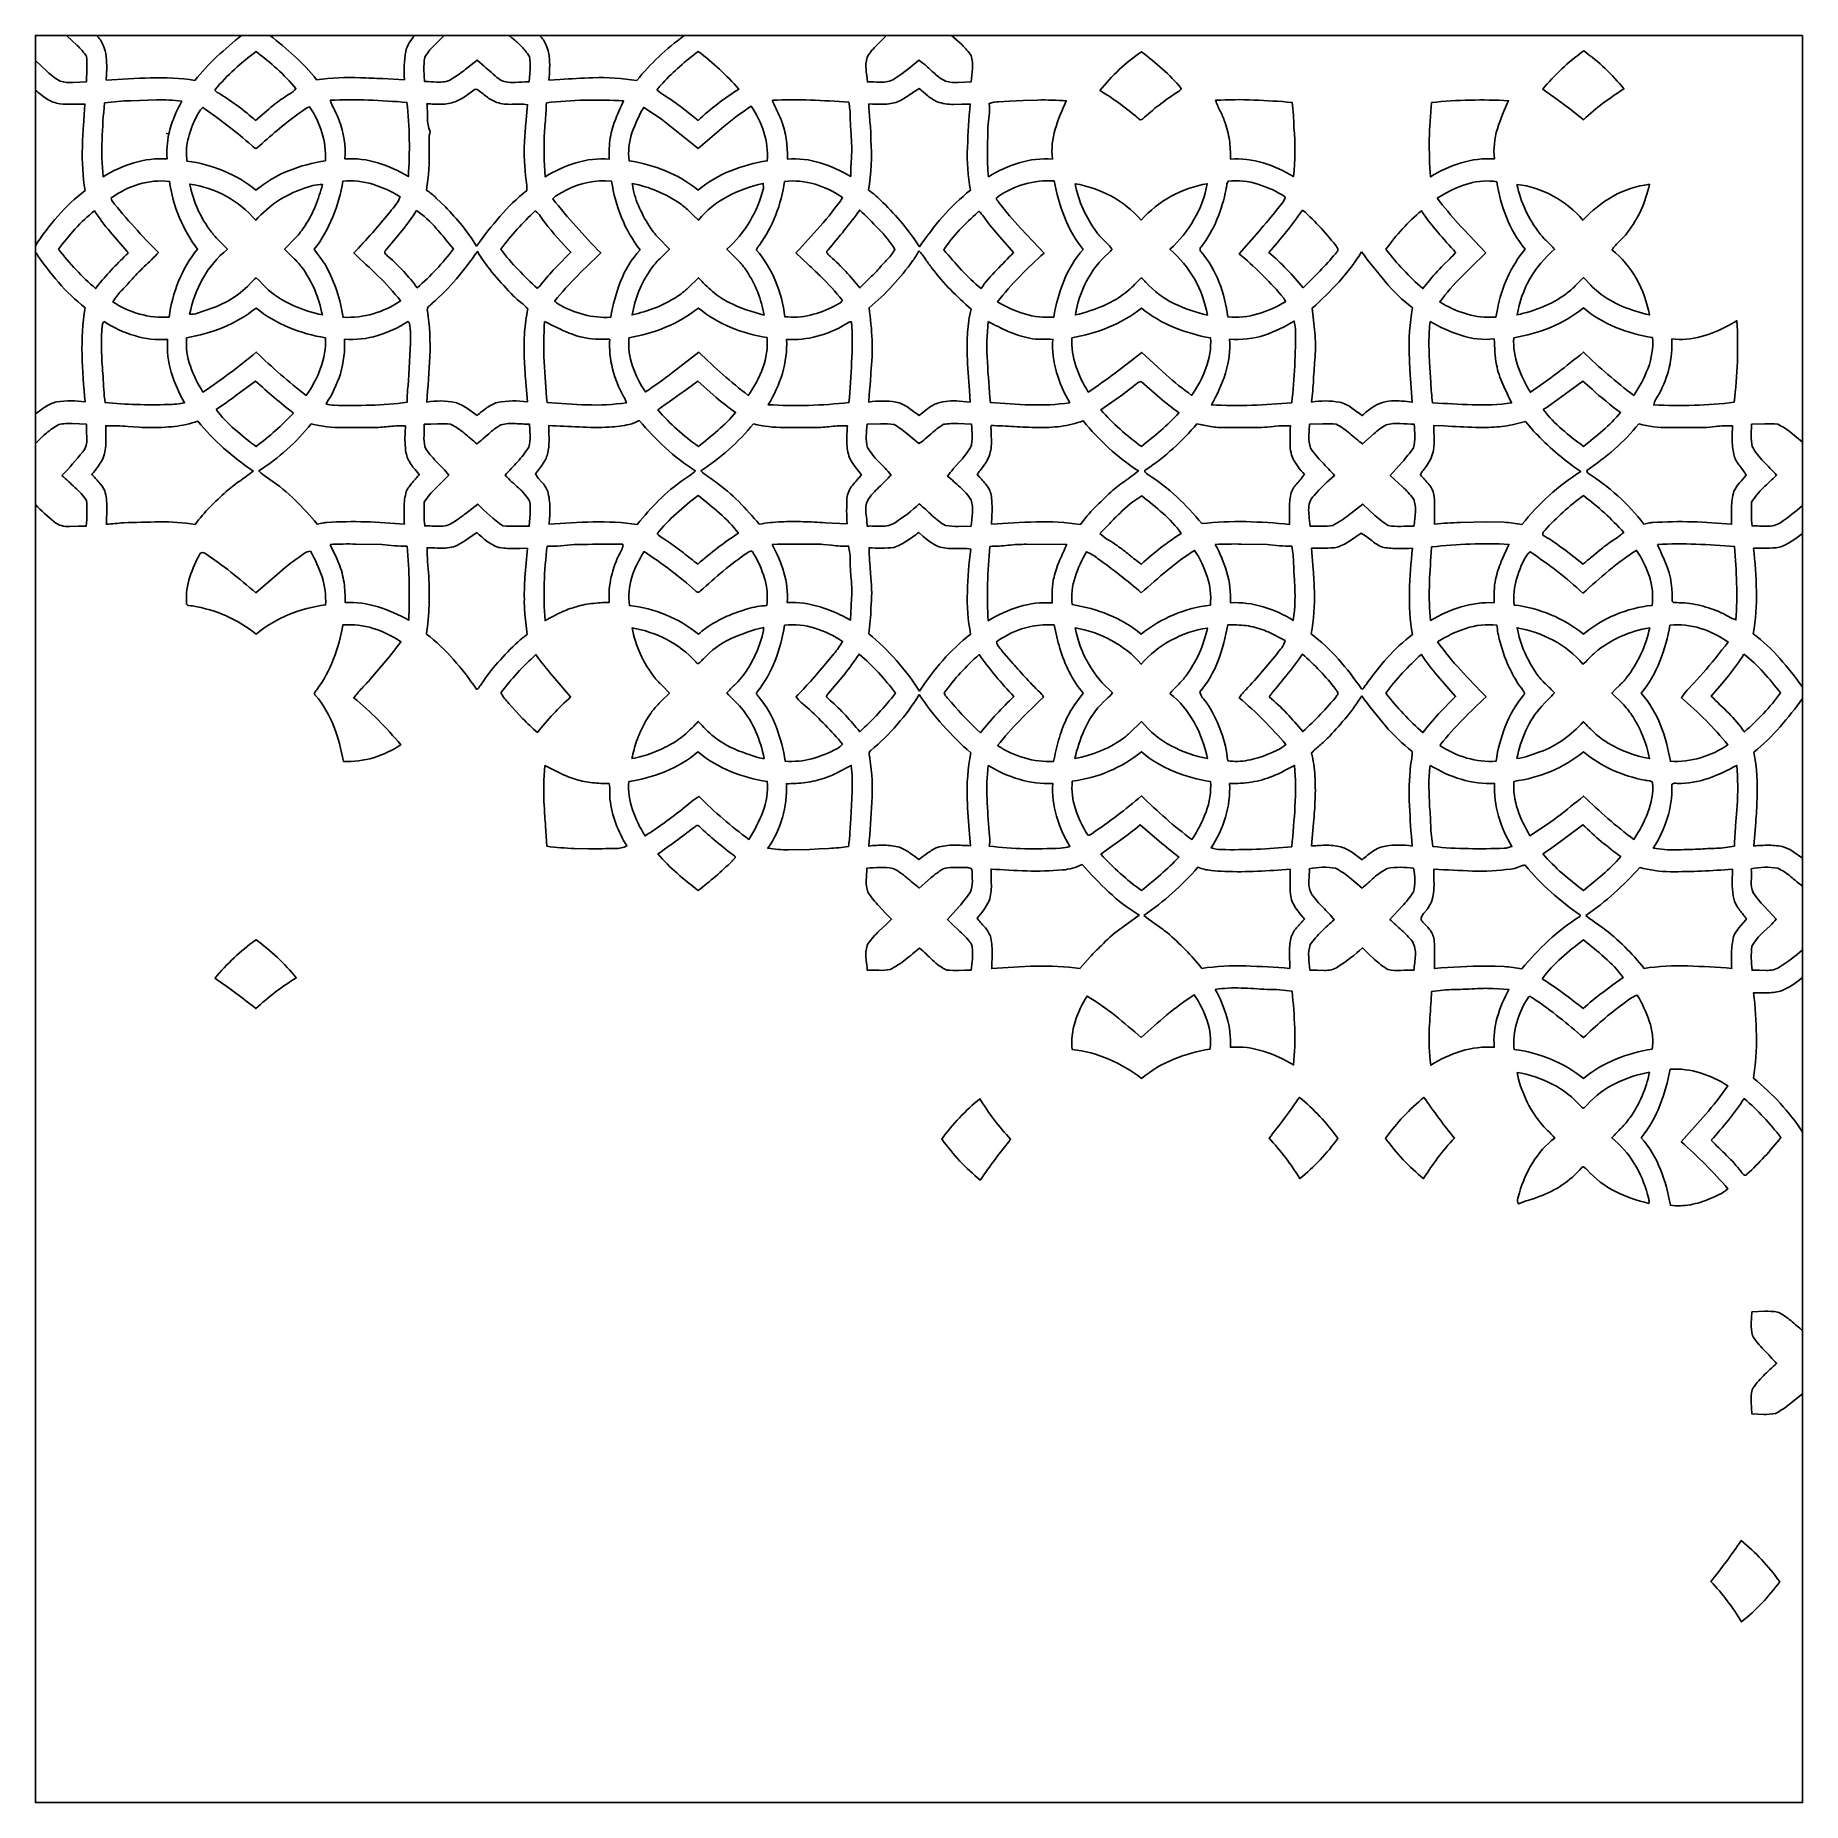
# Model space of a CAD drawing. Extents: x 6.5 to 32.8, y 0.6 to 26.9.
import ezdxf

# ---------------------------------------------------------------- set-up
doc = ezdxf.new("R2010")
doc.units = 0
doc.header["$LTSCALE"] = 100
doc.layers.add('LAYER_1', color=1, linetype='CONTINUOUS')

msp = doc.modelspace()

# ---------------------------------------------------------------- linework, layer by layer
at = {"layer": 'LAYER_1', "color": 0}
msp.add_lwpolyline([(32.823659, 26.918147), (6.54642, 26.918147), (6.54642, 0.640908), (32.823659, 0.640908), (32.823659, 26.918147)], close=True, dxfattribs=at)
at = {"layer": 'LAYER_1', "color": 7}
for points in [[(6.54642, 26.918147), (7.010476, 26.918147), (7.167154, 26.769155, -0.038985), (7.309248, 26.606762, -0.019305), (7.312467, 26.41796), (7.306621, 26.229158), (7.109968, 26.217694, -0.072792), (6.91509, 26.235201, -0.055699), (6.722773, 26.378478), (6.54642, 26.542645), (6.54642, 26.918147)], [(7.457452, 26.918147), (9.613237, 26.918147, 0.014573), (9.2468, 26.602196, 0.041278), (8.918204, 26.247815, 0.048236), (8.260484, 26.286475, 0.007313), (7.601188, 26.252019), (7.607552, 26.427198, 0.035161), (7.599086, 26.604791, 0.068518), (7.555737, 26.77253, 0.099151), (7.457452, 26.918147)], [(10.03341, 26.918147), (12.187618, 26.918147, 0.020342), (12.105928, 26.805713, 0.097035), (12.052815, 26.678498, 0.065214), (12.034159, 26.258325), (11.707524, 26.274166, 0.006525), (11.380447, 26.287887, 0.042642), (10.727917, 26.257537, 0.040343), (10.400667, 26.608535, 0.01973), (10.03341, 26.918147)], [(12.62671, 26.918147), (13.588983, 26.918147, -0.021676), (13.754595, 26.772998, -0.067183), (13.891434, 26.602032, -0.073316), (13.903718, 26.415562), (13.886441, 26.228107), (13.825865, 26.225799, -0.015666), (13.637399, 26.21638, -0.068524), (13.516548, 26.233612, -0.111616), (13.409246, 26.293537, -0.008549), (13.190341, 26.486502), (13.116781, 26.550266), (12.939245, 26.410175, -0.023285), (12.755206, 26.279347, -0.096997), (12.657175, 26.234081, -0.059238), (12.550375, 26.221701, -0.013021), (12.385586, 26.230039), (12.332142, 26.232048), (12.32508, 26.412113, -0.052047), (12.335559, 26.590995, -0.066231), (12.470098, 26.763538), (12.62671, 26.918147)], [(14.044105, 26.918147), (16.160473, 26.918147), (16.190167, 26.911578, 0.062837), (15.488039, 26.246238, 0.051434), (14.836659, 26.287, 0.006812), (14.346195, 26.262487), (14.183111, 26.253858, 0.013863), (14.193392, 26.428343, 0.038383), (14.185542, 26.605218, 0.068497), (14.141725, 26.772485, 0.096221), (14.044105, 26.918147)], [(19.203115, 26.918147), (20.17038, 26.918147), (20.324693, 26.775691, -0.050125), (20.461269, 26.617272, -0.088556), (20.480419, 26.423379, -0.012131), (20.460743, 26.227318), (20.269806, 26.2173, -0.077487), (20.081037, 26.235464, -0.0595), (19.972874, 26.302011, -0.018629), (19.830644, 26.429793, 0.05171), (19.681098, 26.547375, -0.032526), (19.34291, 26.285391, -0.096199), (19.244961, 26.237907, -0.058101), (19.13775, 26.223015, -0.009987), (18.971853, 26.226383), (18.918007, 26.226267), (18.907364, 26.323329, -0.0153), (18.897313, 26.421573, -0.117148), (18.922737, 26.613331, -0.04062), (19.055634, 26.772045), (19.203115, 26.918147)], [(9.21829, 26.112224, -0.061578), (9.829498, 26.675608, -0.022615), (10.141836, 26.418321, -0.036807), (10.421262, 26.126151, -0.080977), (10.327912, 26.048206, 0.024846), (10.225496, 25.980312, 0.028785), (10.018235, 25.82186), (9.818462, 25.653949, 0.039787), (9.300275, 26.042852, 0.060015), (9.277007, 26.057719), (9.251498, 26.070739, -0.082966), (9.22988, 26.087158, -0.150678), (9.21829, 26.112224)], [(15.875365, 26.208136, -0.048816), (16.403801, 26.677447, -0.047738), (17.0066, 26.119844, 0.045176), (16.399333, 25.654212), (16.302695, 25.729455), (16.207411, 25.806423, 0.024156), (16.010956, 25.952721), (15.955827, 25.989673), (15.899442, 26.024852, -0.038222), (15.791278, 26.101713, -0.079083), (15.828986, 26.157979), (15.875365, 26.208136)], [(22.373726, 26.097509, -0.07193), (22.993869, 26.67482, -0.016236), (23.303612, 26.41773, -0.037385), (23.583793, 26.129304, -0.17699), (23.552195, 26.089888), (23.508378, 26.061509, 0.039643), (23.006745, 25.673131, -0.243929), (22.978657, 25.663117, -0.130431), (22.952121, 25.677171, 0.042089), (22.902424, 25.72043, 0.041947), (22.373726, 26.097509)], [(29.561909, 26.682051), (29.568683, 26.687455, -0.066559), (30.167117, 26.120612, 0.05268), (29.566996, 25.663703), (29.566996, 25.663703), (29.566996, 25.663703, 0.019658), (28.959307, 26.115769, -0.064195), (29.561909, 26.682051)], [(6.54642, 26.102764, 0.025679), (6.715974, 25.975057, 0.116105), (6.911936, 25.900167, 0.029301), (7.097749, 25.892776), (7.283759, 25.896225), (7.260615, 25.575134, 0.010709), (7.245625, 25.253155, 0.047894), (7.285336, 24.611268, 0.046239), (6.881586, 24.230872, 0.037778), (6.54642, 23.788002), (6.54642, 26.102764)], [(12.79068, 25.931174, 0.051146), (12.943384, 26.015524), (13.086825, 26.11564), (13.115204, 26.113801, -0.011494), (13.255065, 26.006852, 0.080969), (13.407933, 25.9204, 0.08616), (13.635165, 25.892908), (13.750629, 25.894423, -0.034386), (13.865157, 25.887291), (13.837988, 25.607393, 0.011526), (13.81927, 25.326436, 0.047228), (13.843346, 24.76499), (13.853069, 24.687374, -0.095367), (13.851755, 24.610743, 0.043881), (13.451619, 24.224007, 0.024892), (13.107847, 23.785637, 0.054032), (12.643002, 24.367941), (12.507904, 24.499327, 0.044794), (12.360785, 24.616524, 0.046063), (12.403091, 25.236929), (12.400036, 25.365031, -0.086916), (12.418069, 25.490767, -0.111375), (12.376452, 25.692281, 0.026845), (12.368142, 25.902269, 0.030524), (12.581579, 25.89386, 0.078055), (12.79068, 25.931174)], [(19.365508, 25.92986, 0.049805), (19.529347, 26.023637, -0.019384), (19.687667, 26.127465), (19.750359, 26.072311), (19.815145, 26.019104, 0.053605), (19.95622, 25.92986, 0.085669), (20.198924, 25.892218), (20.323121, 25.893942, -0.011739), (20.446554, 25.895174, 0.012373), (20.405528, 25.253976, 0.05333), (20.448656, 24.614159, 0.046665), (20.038501, 24.22335, 0.0303), (19.692397, 23.773812, 0.057275), (19.147407, 24.433371, 0.05581), (18.932722, 24.617837, 0.061297), (18.96951, 25.366739, 0.031379), (18.955846, 25.632237, -0.028411), (18.940605, 25.897539, 0.012208), (19.155027, 25.894583, 0.078183), (19.365508, 25.92986)], [(7.574911, 25.914882, -0.02407), (7.968019, 25.946415), (8.34605, 25.957287, -0.033613), (8.723489, 25.940371, 0.022485), (8.611515, 25.703876, 0.045033), (8.532454, 25.454767), (8.499082, 25.45976), (8.5293, 25.452928, 0.063628), (8.505651, 25.081368, 0.09225), (8.010686, 25.02185, 0.059989), (7.554152, 24.816493, -0.034069), (7.537532, 25.365885, -0.015081), (7.574911, 25.914882)], [(10.447539, 25.74697), (10.531462, 25.807704, -0.069937), (10.623071, 25.855233, -0.076572), (10.80734, 25.47372, -0.088141), (10.859566, 25.053777, 0.058102), (10.312868, 24.904982, 0.077911), (9.826871, 24.616261, 0.073064), (9.343993, 24.903077, 0.064234), (8.801007, 25.049572, -0.090736), (8.813587, 25.358297, -0.056713), (8.91505, 25.651847), (8.967145, 25.754985, -0.076444), (9.036977, 25.846298), (9.223451, 25.710966), (9.408373, 25.573442, -0.022203), (9.763805, 25.280287, -0.04562), (9.782503, 25.264204), (9.802827, 25.246028, 0.142107), (9.824333, 25.236572, 0.233067), (9.846578, 25.246652, -0.023234), (10.447539, 25.74697)], [(10.930777, 25.953509, -0.023589), (11.500993, 25.956203, -0.009271), (12.070421, 25.921451, -0.045601), (12.092231, 24.819384, 0.064294), (11.640755, 25.023, 0.089823), (11.150455, 25.08058, 0.109206), (11.063215, 25.651584, 0.037346), (10.997489, 25.802744, -0.034121), (10.930777, 25.953509)], [(14.144484, 25.914356, -0.044644), (15.292273, 25.943787, 0.006085), (15.175044, 25.675529, 0.06063), (15.094669, 25.394855, 0.053104), (15.078902, 25.079266, 0.093833), (14.583116, 25.02185, 0.061631), (14.126352, 24.815442), (14.112294, 25.065142, -0.026789), (14.114002, 25.315235, -0.032573), (14.125892, 25.614796, 0.021391), (14.144484, 25.914356)], [(16.401436, 25.23509), (16.784722, 25.562471, -0.032217), (17.188702, 25.863641, -0.078097), (17.378128, 25.477793, -0.093548), (17.427825, 25.051937, 0.058904), (16.884805, 24.904719, 0.078233), (16.402487, 24.617575, 0.071463), (15.916916, 24.903077, 0.059835), (15.373207, 25.053777, -0.108645), (15.417616, 25.466461, -0.05508), (15.592885, 25.846036, -0.032517), (16.00731, 25.55357), (16.401436, 25.23509)], [(17.504817, 25.953509, -0.021821), (18.072668, 25.956104, -0.010306), (18.639731, 25.92224, -0.055303), (18.662592, 25.711759, 0.017689), (18.67422, 25.461173, -0.02005), (18.684665, 25.210389), (18.682653, 25.112716), (18.677044, 25.015116, 0.018407), (18.669424, 24.819647, 0.056158), (18.21739, 25.022014, 0.098428), (17.727911, 25.077952, 0.033793), (17.715462, 25.345421, 0.058527), (17.654334, 25.605599, 0.038752), (17.582532, 25.780835, -0.021741), (17.504817, 25.953509)], [(21.023339, 25.941422), (21.236308, 25.9499), (21.449425, 25.956039, -0.024795), (21.87551, 25.944838, 0.035865), (21.710653, 25.524698, 0.105143), (21.668971, 25.07874, 0.093767), (21.173776, 25.022704, 0.065218), (20.718786, 24.814917, -0.03273), (20.702724, 25.18421), (20.709326, 25.554095, -0.019706), (20.727425, 25.729397, 0.069769), (20.727983, 25.904897, -0.071669), (20.873986, 25.932028), (21.023339, 25.941422)], [(24.094623, 25.952196, -0.025549), (24.663525, 25.956794, -0.009821), (25.231639, 25.921188, -0.035027), (25.258967, 25.549366, -0.053552), (25.25161, 24.817019, 0.066871), (24.80286, 25.022408, 0.09114), (24.3143, 25.079003, 0.04221), (24.300078, 25.360826, 0.057609), (24.230476, 25.633978, 0.036866), (24.162944, 25.793284, -0.034334), (24.094623, 25.952196)], [(27.289147, 24.816231, -0.046105), (27.307486, 25.918988, -0.039646), (28.450863, 25.946152), (28.450863, 25.946152, 0.037064), (28.284627, 25.526833, 0.102861), (28.240383, 25.081105, 0.092307), (27.745352, 25.021981, 0.060917), (27.289147, 24.816231), (27.289147, 24.816231)], [(7.675027, 24.499853, -0.086408), (8.085215, 24.704684, -0.103103), (8.541125, 24.745545, 0.126323), (8.957619, 23.736762, 0.076015), (8.676683, 23.262556, 0.061736), (8.534293, 22.729029, -0.164544), (7.699991, 22.955277, -0.065504), (7.822114, 23.117341, 0.015325), (7.960398, 23.267187, -0.027597), (8.166839, 23.480197, 0.019164), (8.37663, 23.689463, -0.028438), (7.68475, 24.460437), (7.675027, 24.499853)], [(10.532677, 24.63991), (10.672538, 24.68353, -0.097531), (10.816734, 24.697983, -0.024511), (10.7111, 24.383444, -0.055024), (10.557378, 24.09019, -0.046741), (10.414397, 23.90602), (10.253087, 23.737024), (10.384901, 23.60751, -0.028198), (10.508239, 23.47031, -0.060216), (10.699735, 23.132516, -0.049481), (10.813581, 22.760825, -0.04545), (10.389729, 22.896875, -0.078239), (10.013176, 23.131071, -0.028827), (9.921403, 23.22048), (9.876896, 23.266613), (9.830024, 23.310282, 0.047116), (9.76305, 23.250797), (9.701003, 23.185991, -0.065731), (9.40742, 22.968021, -0.054605), (9.070086, 22.82573, 0.013295), (8.95716, 22.787299, -0.107413), (8.840686, 22.770548, -0.077355), (9.037929, 23.303581, -0.09645), (9.402493, 23.737287), (9.342458, 23.800537), (9.280895, 23.862334, -0.031728), (9.164421, 23.991914, -0.11415), (8.840949, 24.70718, -0.181778), (9.825031, 24.167708, -0.13589), (10.532677, 24.63991)], [(11.120236, 24.751326, -0.096626), (11.562285, 24.703797, -0.064614), (11.968465, 24.518509, -0.109525), (11.907437, 24.400886, 0.007895), (11.823152, 24.296467), (11.557916, 23.983932, -0.018634), (11.280265, 23.68263, -0.005807), (11.642923, 23.33968, -0.032236), (11.978188, 22.970517, -0.162918), (11.122601, 22.726139, 0.088944), (10.8685, 23.487128, 0.029474), (10.782738, 23.613029), (10.737282, 23.674144), (10.694019, 23.736762, 0.069064), (10.968518, 24.217635, 0.052163), (11.120236, 24.751326)], [(14.430117, 24.610743, -0.151263), (15.114114, 24.747647, 0.057841), (15.261759, 24.210836, 0.067332), (15.536914, 23.727827, 0.096881), (15.24816, 23.260388, 0.047007), (15.101501, 22.726927, -0.078858), (14.699492, 22.767033, -0.06507), (14.324483, 22.919277, -0.07883), (14.269038, 22.971306, -0.019007), (14.600492, 23.336986, -0.010662), (14.953034, 23.682368, -0.026257), (14.23987, 24.4854, -0.104293), (14.328293, 24.557038), (14.430117, 24.610743)], [(15.422083, 24.713487, -0.107205), (16.133671, 24.416028, -0.049268), (16.273695, 24.298142), (16.338571, 24.233151), (16.404852, 24.16981, -0.098), (16.839839, 24.522845, -0.069088), (17.368438, 24.715851), (17.37054, 24.643589, -0.154002), (16.82739, 23.740178), (16.985611, 23.582777, -0.051677), (17.125899, 23.40961, -0.10063), (17.382102, 22.760037, -0.054756), (16.861813, 22.944503, -0.064261), (16.615989, 23.108046, -0.028888), (16.404063, 23.314749), (16.251655, 23.163491, -0.053298), (16.082693, 23.031743, -0.055439), (15.763884, 22.866886, -0.034508), (15.420244, 22.76135, -0.112796), (15.69852, 23.441143, -0.044888), (15.82915, 23.597459), (15.974168, 23.740966), (15.812891, 23.906184, -0.050639), (15.670928, 24.087563, -0.039856), (15.512904, 24.387714, -0.067089), (15.422083, 24.713487)], [(17.685604, 24.745808, -0.104132), (18.138722, 24.704552, -0.078313), (18.549863, 24.504845, -0.026088), (18.217751, 24.081716, -0.009986), (17.855881, 23.683419), (18.035161, 23.51297, -0.004843), (18.214664, 23.342275, -0.038738), (18.545658, 22.974722, -0.10249), (18.490378, 22.92647), (18.425046, 22.891423, -0.059865), (18.068102, 22.758164, -0.089493), (17.689283, 22.735073, 0.068499), (17.552839, 23.261538, 0.080548), (17.269373, 23.724937, -0.160883), (17.285041, 23.764714, 0.025492), (17.311154, 23.800352, 0.069546), (17.556419, 24.249529, 0.053696), (17.685604, 24.745808)], [(20.851223, 24.513254, -0.169783), (21.694985, 24.753953, 0.048598), (21.845948, 24.217602, 0.076473), (22.12383, 23.736236, 0.07817), (21.837835, 23.263213, 0.059365), (21.689993, 22.729292, -0.089223), (21.254809, 22.775934, -0.06879), (20.854114, 22.955014, -0.031305), (21.181922, 23.333932, -0.016057), (21.544417, 23.680528), (21.370581, 23.863052), (21.198444, 24.047326, -0.020948), (20.871982, 24.431269, -0.010771), (20.843866, 24.472656, -0.143487), (20.837912, 24.494753, -0.130847), (20.84151, 24.504666, -0.109262), (20.851223, 24.513254)], [(22.986249, 24.169285, -0.172124), (23.971908, 24.711384, -0.084816), (23.773186, 24.178942, -0.078384), (23.414831, 23.736762, -0.176212), (23.972434, 22.758986, -0.056891), (23.475695, 22.93258, -0.099334), (23.057986, 23.247479, -0.06416), (23.040417, 23.264252, 0.071221), (23.005476, 23.300654, 0.165006), (22.983621, 23.30634), (22.936363, 23.26164), (22.891322, 23.2146, -0.036053), (22.797053, 23.125027, -0.076555), (22.425887, 22.897959, -0.038552), (22.011363, 22.760562, -0.084443), (22.176647, 23.2641, -0.092013), (22.503536, 23.680528, 0.023082), (22.557142, 23.73755, 0.04911), (22.443065, 23.863089, -0.046075), (22.328004, 23.988235, -0.04977), (22.126655, 24.331908, -0.064988), (22.008473, 24.711647, -0.080862), (22.545251, 24.525604, -0.093489), (22.986249, 24.169285)], [(24.250972, 24.631239, 0.034236), (24.256938, 24.661113), (24.261253, 24.691874, -0.13073), (24.282768, 24.748172, -0.105083), (24.725244, 24.704585, -0.063444), (25.13126, 24.516933, -0.125013), (25.0858, 24.423452), (25.019056, 24.342189, -0.01655), (24.73651, 24.003081), (24.444898, 23.671857, -0.038857), (25.071085, 23.055393), (25.108103, 23.00944, -0.092323), (25.133888, 22.95659, -0.058835), (24.722616, 22.775704, -0.100817), (24.278038, 22.732183, 0.063217), (24.147374, 23.24495, 0.0777), (23.880726, 23.700762, -0.080873), (23.86668, 23.718893, -0.120557), (23.861971, 23.737024, -0.120575), (23.866573, 23.755156, -0.080897), (23.880463, 23.773287, 0.065972), (24.115382, 24.180387, 0.050249), (24.250972, 24.631239)], [(27.389911, 24.496593), (27.484081, 24.552668, -0.069494), (27.865027, 24.716912, -0.105347), (28.276383, 24.741866, 0.062474), (28.419035, 24.213135, 0.071595), (28.695504, 23.740966, 0.123919), (28.285937, 22.844126), (28.26389, 22.728968), (28.189598, 22.727139, -0.081967), (27.793504, 22.78557, -0.062542), (27.428942, 22.953963, -0.03755), (27.755141, 23.332946, -0.002825), (28.111099, 23.684733), (27.783566, 24.032865, -0.018643), (27.470975, 24.394333), (27.389911, 24.496593)], [(28.57568, 24.701662, -0.09905), (29.11548, 24.527871, -0.089019), (29.557135, 24.169022, -0.082477), (30.004407, 24.525769, -0.09824), (30.545685, 24.702976, -0.113342), (30.216168, 23.982717, -0.026095), (30.160596, 23.917824), (30.100713, 23.85675, 0.040303), (29.987031, 23.729404, -0.096991), (30.3535, 23.296881, -0.085209), (30.544371, 22.761876, -0.045913), (30.146665, 22.88758, -0.065535), (29.786798, 23.097436, -0.026966), (29.673083, 23.202939), (29.566069, 23.315537), (29.502224, 23.254254), (29.439807, 23.191443, -0.042694), (29.30645, 23.075626, -0.065169), (28.959262, 22.880452, -0.038828), (28.578571, 22.760562, -0.179276), (29.134334, 23.737024, 0.024429), (29.079641, 23.798566), (29.021178, 23.856487, -0.036921), (28.909401, 23.976936, -0.110963), (28.57568, 24.701662)], [(6.891703, 23.739389, -0.020152), (7.139826, 24.042234, -0.047581), (7.425394, 24.308029, 0.031708), (7.658111, 23.99776), (7.912311, 23.704441, -0.113981), (7.919535, 23.693257, -0.133891), (7.920141, 23.682376, -0.133572), (7.907548, 23.661543, 0.032039), (7.869479, 23.623769, 0.039319), (7.442474, 23.153932, -0.054644), (6.891703, 23.739389)], [(12.213895, 24.312496, -0.06461), (12.506656, 24.04795, -0.005056), (12.699099, 23.82072), (12.763352, 23.745959, -0.034486), (12.509711, 23.441077, -0.018435), (12.224931, 23.164181, 0.05448), (11.796612, 23.625609, -0.031534), (11.750102, 23.671725, -0.172044), (11.740297, 23.697962, -0.126214), (11.744577, 23.711421, -0.091356), (11.757196, 23.724937), (11.877037, 23.867257), (11.9954, 24.011129, 0.027734), (12.213895, 24.312496)], [(13.979988, 24.306715, -0.10118), (14.05698, 24.226208, 0.026146), (14.122148, 24.134073, 0.027573), (14.509737, 23.692353), (14.29722, 23.478621, 0.028581), (14.096922, 23.254049), (14.056126, 23.202939, -0.060845), (14.009419, 23.157348, -0.015262), (13.723391, 23.435132, -0.035503), (13.467319, 23.739915, -0.045829), (13.979988, 24.306715)], [(18.33255, 23.727302, 0.019956), (18.805277, 24.320905, -0.006468), (19.083258, 24.042859, -0.051865), (19.326355, 23.735448, -0.065984), (19.225943, 23.5992, 0.010239), (19.110356, 23.473989, -0.024498), (18.960149, 23.316556), (18.882101, 23.240635), (18.805803, 23.162867, 0.014248), (18.596965, 23.405241, 0.029141), (18.368024, 23.628499, -0.048797), (18.322105, 23.674058, -0.181982), (18.314074, 23.70015, -0.118679), (18.319222, 23.713647, -0.08359), (18.33255, 23.727302)], [(20.558232, 24.288321, -0.111232), (20.569606, 24.296557, -0.154541), (20.580149, 24.29735, -0.107044), (20.589965, 24.292372, -0.052743), (20.599159, 24.283295), (20.616099, 24.259535, 0.056682), (20.631808, 24.239445, 0.020822), (20.854475, 23.959724), (21.089558, 23.690251, -0.009889), (20.839957, 23.429876, 0.041596), (20.607108, 23.153932, -0.037539), (20.317697, 23.428759, -0.007197), (20.053709, 23.728616, -0.040901), (20.287938, 24.024432, -0.023116), (20.558232, 24.288321)], [(24.88767, 23.690514, 0.024966), (25.38904, 24.318802, -0.051289), (25.909329, 23.755681, -0.171806), (25.914572, 23.732089, -0.110353), (25.905946, 23.710616, -0.031975), (25.890668, 23.690719), (25.875957, 23.671857, -0.023709), (25.642549, 23.413092), (25.397711, 23.164969, 0.042063), (24.88767, 23.690514)], [(26.62696, 23.736499, -0.0624), (27.155396, 24.310394, 0.028176), (27.397902, 23.991092, 0.009281), (27.66386, 23.690514, -0.030985), (27.575864, 23.596507), (27.482547, 23.507624, 0.021203), (27.250523, 23.24456), (27.17668, 23.153932, -0.051348), (26.62696, 23.736499)], [(6.54642, 23.657142), (6.556405, 23.683156, 0.033397), (6.88878, 23.245837, 0.048464), (7.287175, 22.868824, 0.047163), (7.241256, 22.168602, 0.017234), (7.285599, 21.467196, 0.071293), (6.865426, 21.467985, 0.100912), (6.696463, 21.396642, 0.013296), (6.54642, 21.288248), (6.54642, 23.657142)], [(12.448025, 22.934517, 0.038351), (12.806874, 23.299016, 0.022925), (13.11862, 23.704703, 0.035843), (13.368747, 23.357581, 0.023073), (13.658092, 23.041991, 0.026407), (13.710006, 22.992771), (13.765172, 22.946802, -0.05072), (13.86831, 22.848065, 0.03676), (13.82067, 22.505287, 0.024426), (13.815328, 22.159799, 0.011974), (13.835164, 21.813621), (13.863054, 21.468773, 0.082063), (13.416341, 21.460364, 0.088674), (13.25582, 21.378839, 0.012285), (13.113628, 21.266176), (12.958493, 21.378084, 0.081952), (12.78779, 21.461415, 0.087629), (12.364989, 21.465094, 0.0115), (12.411861, 22.143441, 0.05033), (12.374974, 22.821, -0.154801), (12.375155, 22.857583, -0.107592), (12.393368, 22.88643, -0.010549), (12.448025, 22.934517)], [(19.682937, 23.712849, -0.057029), (19.782988, 23.588656, 0.029343), (19.876338, 23.458748, 0.034813), (20.152282, 23.13833, 0.01566), (20.459167, 22.847277, 0.040488), (20.40768, 22.50477, 0.025761), (20.402014, 22.158813, 0.009153), (20.434809, 21.638801), (20.446554, 21.466408), (20.284251, 21.480483, 0.034423), (20.118548, 21.480072, 0.063147), (19.959448, 21.448523, 0.091281), (19.816951, 21.369182), (19.685565, 21.267227, 0.012473), (19.523664, 21.385474, 0.097588), (19.341859, 21.465094, 0.078614), (18.93824, 21.464832), (18.945557, 21.573574), (18.955583, 21.682046, 0.021552), (18.968985, 21.899457, 0.04122), (18.987937, 22.383878, 0.025382), (18.942445, 22.866722, 0.036962), (19.291308, 23.196403, 0.028248), (19.594646, 23.56885, 0.037834), (19.682937, 23.712849)], [(26.266699, 23.701287, 0.019053), (26.6153, 23.256414, 0.051977), (27.022433, 22.865934, 0.052437), (26.974345, 22.165744, 0.011302), (26.991541, 21.814233), (27.017703, 21.46378, 0.051847), (26.709963, 21.481518, 0.147149), (26.4241, 21.383372, 0.047267), (26.275634, 21.26565, -0.008484), (26.115704, 21.380941, 0.103196), (25.939022, 21.463518, 0.08034), (25.522002, 21.466145, 0.017237), (25.55071, 21.800326, -0.010747), (25.575082, 22.134901, 0.040016), (25.57055, 22.499432, 0.006069), (25.532513, 22.861992, 0.027345), (25.930449, 23.255133, 0.045622), (26.266699, 23.701287)], [(8.793912, 22.421849, 0.058573), (9.339855, 22.575932, 0.071134), (9.827659, 22.863832, 0.072955), (10.313755, 22.575045, 0.058112), (10.858778, 22.42106, -0.101401), (10.788289, 21.969749, -0.065976), (10.573932, 21.563371, -0.028277), (9.831338, 22.208215, -0.028298), (9.038816, 21.614349, -0.058128), (8.851328, 21.99977, -0.102077), (8.793912, 22.421849)], [(15.372156, 22.422374, 0.058082), (15.916588, 22.577344, 0.069257), (16.404063, 22.863569, 0.07475), (16.885364, 22.575538, 0.060468), (17.426773, 22.425265, -0.106002), (17.36269, 21.972179, -0.069086), (17.147446, 21.565211, -0.033916), (16.411947, 22.206375), (16.020054, 21.903596, -0.018615), (15.617323, 21.6154, -0.068481), (15.42586, 21.999179, -0.101856), (15.372156, 22.422374)], [(21.958546, 22.421849, 0.05923), (22.50324, 22.576917, 0.066839), (22.991767, 22.862255, 0.074344), (23.477108, 22.575275, 0.05403), (24.020784, 22.419746, -0.105045), (23.952167, 21.96988, -0.062949), (23.739092, 21.564159, -0.024576), (23.357776, 21.872917), (23.175827, 22.037667), (22.995971, 22.204536), (22.604966, 21.901067, -0.018157), (22.201348, 21.614349, -0.056575), (22.016684, 22.000362, -0.099215), (21.958546, 22.421849)], [(28.527856, 22.422111, 0.059106), (29.075835, 22.576096, 0.072674), (29.564493, 22.866459, 0.077336), (30.04737, 22.575373, 0.05877), (30.591933, 22.423425, -0.110064), (30.52532, 21.971654, -0.059754), (30.31208, 21.563634, -0.031467), (29.566332, 22.208215, -0.02115), (28.775387, 21.610407, -0.055244), (28.589542, 21.998621, -0.096937), (28.527856, 22.422111)], [(7.536809, 22.557176, 0.012513), (7.542919, 22.613672, -0.21144), (7.568342, 22.661497, 0.071245), (8.020442, 22.453348, 0.087903), (8.513534, 22.39636, 0.095125), (8.567074, 21.907833, 0.058684), (8.766058, 21.45616, -0.062214), (8.51879, 21.429357, -0.030537), (7.583057, 21.456948, -0.028414), (7.555203, 21.845851, -0.015357), (7.530733, 22.20112, -0.027605), (7.536809, 22.557176)], [(11.142572, 22.401352, 0.09631), (11.636551, 22.454531, 0.068344), (12.089341, 22.664387), (12.106158, 22.649935, -0.056684), (12.121727, 22.275484, 0.008736), (12.101428, 21.900245, -0.015106), (12.084808, 21.681487, 0.024997), (12.072523, 21.462729, -0.025952), (11.531147, 21.419109, -0.012603), (10.987799, 21.41727, -0.090973), (10.868238, 21.438817, 0.069287), (11.081346, 21.886844, 0.087706), (11.142572, 22.401352)], [(14.118995, 22.665701, 0.027659), (14.483821, 22.49191, 0.078131), (14.875254, 22.398725), (15.085997, 22.399776, 0.07607), (15.128435, 21.960946, 0.065649), (15.291485, 21.550495, -0.043902), (15.334843, 21.453532, -0.042023), (14.745148, 21.423806, -0.014044), (14.154469, 21.460102, -0.007533), (14.112294, 22.062507, -0.032995), (14.118995, 22.665701)], [(18.591643, 22.622081, 0.032443), (18.613281, 22.634308), (18.635067, 22.64757, -0.187567), (18.682825, 22.657293, -0.027108), (18.68322, 22.057515, -0.00642), (18.64341, 21.458525, -0.042468), (17.441489, 21.426204, 0.067145), (17.653349, 21.891278, 0.085823), (17.715823, 22.397148, 0.081514), (18.170288, 22.443297, 0.069352), (18.591643, 22.622081)], [(20.712479, 22.665439, 0.023802), (21.011186, 22.51556, 0.059121), (21.329995, 22.417119, 0.0685), (21.501618, 22.398987, -0.022457), (21.675015, 22.396622, 0.089189), (21.730394, 21.907537, 0.060227), (21.927276, 21.454321, -0.042902), (21.337286, 21.424003, -0.011429), (20.746114, 21.457737, -0.008239), (20.701607, 22.061193, -0.037626), (20.712479, 22.665439)], [(24.824079, 22.459162, 0.048576), (25.263172, 22.668592, -0.049223), (25.281828, 22.5556, -0.029757), (25.228223, 21.455897, -0.015043), (24.631959, 21.417533, -0.022603), (24.034711, 21.424102, 0.051172), (24.240626, 21.892855, 0.094957), (24.303264, 22.398462, 0.088535), (24.824079, 22.459162)], [(27.284154, 22.66465, 0.050265), (27.741312, 22.458177, 0.10965), (28.235916, 22.405031, -0.020148), (28.247905, 22.212518, 0.053597), (28.272704, 22.021383, 0.062513), (28.364904, 21.730396, 0.004833), (28.495535, 21.453795, -0.044882), (27.90906, 21.424627, -0.005592), (27.321205, 21.454583, -0.020623), (27.294862, 21.755294), (27.28647, 21.90603), (27.27522, 22.056595, -0.012145), (27.267074, 22.360918, -0.029346), (27.284154, 22.66465)], [(31.721645, 22.605431), (31.845333, 22.675013, -0.047075), (31.804702, 21.461752, -0.024283), (31.208329, 21.417478, -0.017035), (30.609801, 21.422525, -0.073006), (30.642615, 21.507039), (30.687845, 21.586232, 0.138549), (30.879143, 22.40398, 0.091851), (31.315128, 22.438357, 0.064817), (31.721645, 22.605431)], [(9.233005, 21.353416, 0.011232), (9.529051, 21.561827), (9.820564, 21.776742, 0.014972), (10.384474, 21.300336, -0.03786), (9.828447, 20.804747, -0.01812), (9.512398, 21.059965, -0.047503), (9.233005, 21.353416)], [(15.800475, 21.348423, 0.009536), (16.246638, 21.669059), (16.394604, 21.776742), (16.669299, 21.534762, 0.030241), (16.958776, 21.31111, -0.043249), (16.694952, 21.044626, -0.005729), (16.405903, 20.804747, -0.056581), (15.800475, 21.348423)], [(22.904789, 21.725765, 0.040468), (22.924904, 21.740853), (22.945486, 21.757396, -0.092389), (22.967793, 21.768371, -0.156563), (22.993081, 21.766757), (23.264656, 21.529539, 0.024715), (23.548845, 21.307694, -0.036081), (23.282328, 21.043016, -0.013033), (22.990979, 20.805536, -0.020924), (22.674239, 21.061213, -0.03421), (22.387653, 21.35), (22.650163, 21.532364, 0.017288), (22.904789, 21.725765)], [(28.967211, 21.352628, 0.009402), (29.408496, 21.669716), (29.555033, 21.776217), (29.69188, 21.655247, 0.020621), (30.116315, 21.308745, -0.039737), (29.853871, 21.043575, -0.013651), (29.56423, 20.807375, -0.02203), (29.246702, 21.059998, -0.046444), (28.967211, 21.352628)], [(6.894856, 21.133213, -0.05565), (7.101165, 21.145694), (7.30846, 21.136103, 0.039962), (7.307257, 21.030641), (7.311843, 20.922666, -0.067005), (7.30022, 20.819126, -0.12022), (7.250387, 20.726967, -0.025713), (6.942681, 20.375377, 0.004511), (7.134538, 20.19771, -0.051584), (7.30846, 20.003292, -0.036573), (7.302942, 19.620695, 0.035083), (7.181048, 19.620173), (7.055804, 19.614553, -0.065709), (6.935487, 19.627901, -0.117383), (6.828375, 19.684286, -0.032118), (6.54642, 19.942328), (6.54642, 20.851521, -0.016357), (6.711277, 21.004487, -0.052251), (6.894856, 21.133213)], [(8.254178, 21.08749, 0.03116), (8.613716, 21.103257, 0.060182), (8.961824, 21.182877, 0.07593), (9.787455, 20.440545, -0.019511), (9.585284, 20.290666, 0.02851), (9.385676, 20.137043, 0.011029), (9.142184, 19.902354, 0.036089), (8.922145, 19.646184, 0.043528), (8.390425, 19.684023, 0.004624), (7.85634, 19.670622, -0.003098), (7.603816, 19.648286), (7.609072, 19.898839, 0.071254), (7.578853, 20.14624, 0.081384), (7.491021, 20.275557, -0.011771), (7.385452, 20.392457, 0.066607), (7.555466, 20.637099, 0.079858), (7.596491, 20.872444, 0.013046), (7.593568, 21.112717, -0.033348), (7.923873, 21.102764), (8.088804, 21.090952, 0.019955), (8.254178, 21.08749)], [(10.649874, 21.140833, 0.060219), (11.117904, 21.085355, 0.003768), (11.472818, 21.087041), (11.590862, 21.086439, 0.014716), (11.819966, 21.104472, -0.040036), (12.049662, 21.110877), (12.044386, 21.011475, 0.050907), (12.057283, 20.713565, 0.105532), (12.132961, 20.539019, 0.025057), (12.191346, 20.462363), (12.254362, 20.390092, -0.02605), (12.152176, 20.267345, 0.071859), (12.062012, 20.136517, 0.065048), (12.028706, 19.895259, 0.012305), (12.032845, 19.650651, 0.013325), (11.456848, 19.684976, 0.025499), (10.880062, 19.674563, 0.032094), (10.807274, 19.665793), (10.735275, 19.650914, 0.026253), (10.407696, 20.007956, 0.04349), (10.034198, 20.315728), (9.948107, 20.374885, -0.048504), (9.868126, 20.441333, 0.077418), (10.649874, 21.140833)], [(12.329252, 21.138731), (12.427315, 21.139306), (12.525477, 21.142147, -0.037746), (12.721308, 21.135315, -0.063722), (12.923512, 21.001367, 0.011436), (13.111525, 20.846528, 0.026489), (13.201213, 20.91661), (13.28686, 20.992531, -0.056265), (13.468896, 21.129271, -0.066877), (13.681216, 21.145826, 0.005426), (13.895113, 21.136366), (13.902503, 20.965236, -0.070676), (13.8825, 20.796076, -0.047129), (13.715639, 20.578632, 0.005016), (13.530647, 20.375377, 0.01593), (13.729238, 20.190057, -0.081837), (13.900631, 19.98227, -0.033443), (13.902569, 19.801778), (13.890908, 19.621483), (13.693993, 19.618264, -0.024296), (13.497275, 19.624899, -0.044018), (13.123876, 19.949686), (12.946439, 19.810154, -0.019032), (12.763089, 19.678505, -0.104376), (12.665038, 19.630758, -0.060939), (12.557306, 19.618166), (12.445779, 19.622079, 0.026009), (12.336347, 19.623848, -0.02737), (12.326821, 19.800234), (12.326361, 19.977014, -0.055118), (12.499463, 20.185984, 0.003576), (12.693454, 20.376428, 0.033416), (12.605147, 20.48205, -0.01879), (12.413651, 20.686496, -0.051964), (12.336872, 20.802908, -0.052383), (12.325278, 20.970228), (12.329252, 21.138731)], [(15.377937, 21.132687, 0.04068), (15.452565, 21.158932), (15.525615, 21.189709, 0.030579), (15.914847, 20.785828, 0.043113), (16.358867, 20.443435, -0.059735), (16.277834, 20.374655), (16.189904, 20.314151, 0.043989), (15.818245, 20.006018, 0.029867), (15.495659, 19.646447, 0.040167), (14.840995, 19.684122, 0.014797), (14.184951, 19.649863, 0.026003), (14.196578, 19.895128, 0.063941), (14.164454, 20.137831, 0.110916), (14.077575, 20.272896), (14.024442, 20.333531, -0.062357), (13.982616, 20.398501), (14.084933, 20.537738, 0.086265), (14.162615, 20.690967, 0.05408), (14.184721, 20.902761), (14.183197, 21.009644), (14.179432, 21.116133, -0.004525), (14.629849, 21.095134, 0.02567), (15.080072, 21.093148, 0.037254), (15.377937, 21.132687)], [(17.223388, 21.14057, 0.05584), (17.676539, 21.086045, 0.006198), (18.020066, 21.085999), (18.13442, 21.085914, 0.024358), (18.377024, 21.102009, -0.033282), (18.620023, 21.113768, 0.01894), (18.612435, 20.872148, 0.080922), (18.652344, 20.635259, 0.05061), (18.734362, 20.504169), (18.829978, 20.381947), (18.76176, 20.304511, 0.020917), (18.694158, 20.224809, 0.148777), (18.614505, 20.037715, 0.02942), (18.615819, 19.655906), (18.289492, 19.672042, 0.00686), (17.962008, 19.687242, 0.019201), (17.635066, 19.685394, 0.031622), (17.310365, 19.650388, 0.020931), (17.004104, 19.985226, 0.042215), (16.658427, 20.278677, 0.023987), (16.546979, 20.357607, -0.057965), (16.44164, 20.443435, 0.078346), (17.223388, 21.14057)], [(18.920372, 20.78793, -0.074097), (18.900368, 20.961294, -0.01855), (18.912489, 21.136629), (19.114002, 21.143658, -0.052605), (19.31453, 21.130585, -0.047464), (19.505303, 20.996801), (19.685039, 20.847054, 0.028441), (19.777798, 20.917698), (19.866418, 20.995192, -0.056683), (20.054497, 21.135052, -0.050622), (20.26038, 21.145136), (20.46705, 21.136103, -0.006088), (20.47697, 20.960309, -0.097655), (20.451021, 20.787667, -0.05158), (20.283372, 20.573081), (20.192576, 20.47117, 0.030547), (20.110205, 20.363027, -0.009234), (20.297365, 20.198926, -0.055627), (20.461269, 20.012751, -0.082392), (20.479893, 19.817741, -0.013486), (20.461269, 19.620958), (20.270496, 19.617772, -0.040861), (20.080512, 19.628578, -0.063799), (19.877454, 19.780526, 0.018057), (19.688193, 19.951, -0.044749), (19.33345, 19.676665, -0.098979), (19.236278, 19.63121, -0.05765), (19.130163, 19.618494), (19.020648, 19.6212, 0.024494), (18.913277, 19.622009, 0.03038), (18.907241, 19.718853), (18.896722, 19.816756, -0.13337), (18.921948, 20.00697, -0.060435), (19.089302, 20.19955, 0.027439), (19.269071, 20.380895, 0.025969), (19.087134, 20.578205, -0.062735), (18.920372, 20.78793)], [(20.755574, 21.11587, -0.013011), (21.10036, 21.101992, 0.011212), (21.447487, 21.086833, 0.036065), (21.791312, 21.104193, 0.060541), (22.126195, 21.187869, 0.080884), (22.948672, 20.441333, -0.021694), (22.740425, 20.28679, 0.033889), (22.53612, 20.12732, 0.01053), (22.298803, 19.896507, 0.037238), (22.08494, 19.644607, 0.045421), (21.424855, 19.684384, 0.009697), (20.763194, 19.651439), (20.768676, 19.760342), (20.77157, 19.86954, 0.041177), (20.756888, 20.086853, 0.127723), (20.675264, 20.248392, 0.009337), (20.551663, 20.384311, -0.028016), (20.593041, 20.446872), (20.638509, 20.506993, 0.06566), (20.716684, 20.634996, 0.106609), (20.761059, 20.872083), (20.758107, 20.994469, -0.014023), (20.755574, 21.11587)], [(23.817135, 21.142935, 0.01647), (24.022656, 21.100826, 0.049092), (24.231527, 21.085914), (24.547347, 21.085323, 0.014831), (24.862969, 21.09222, -0.039053), (25.206676, 21.113768, -0.006376), (25.20214, 20.928299), (25.201551, 20.866203, 0.098459), (25.243726, 20.624748, 0.071071), (25.417419, 20.390355, -0.022912), (25.301241, 20.251414, 0.112656), (25.212457, 20.096313, 0.046918), (25.193537, 19.872595), (25.195902, 19.647498, 0.019035), (24.543799, 19.687538, 0.034329), (23.8915, 19.658009, 0.032526), (23.519086, 20.055386, 0.04718), (23.08873, 20.388516), (23.066772, 20.403178, -0.073382), (23.047081, 20.42284, -0.086771), (23.041996, 20.433308, -0.147816), (23.04217, 20.443538, -0.14296), (23.049168, 20.453035, -0.081649), (23.064555, 20.461304, 0.030364), (23.464298, 20.776401, 0.038178), (23.817135, 21.142935)], [(25.493623, 21.137417), (25.690177, 21.142114, -0.033945), (25.88673, 21.135578, -0.061459), (26.089427, 20.998739, 0.016162), (26.280101, 20.843375), (26.448866, 20.994502, -0.045146), (26.631427, 21.127695, -0.072878), (26.838886, 21.146154, 0.005017), (27.04871, 21.136629, -0.009014), (27.058761, 20.958272, -0.086415), (27.035309, 20.782674, -0.031004), (26.869631, 20.574165), (26.692128, 20.375114), (26.872324, 20.207367, -0.046423), (27.037936, 20.025627, -0.1153), (27.066973, 19.824573, -0.018217), (27.042403, 19.620169, 0.014444), (26.851631, 19.617345, -0.055311), (26.662435, 19.629892, -0.048148), (26.464173, 19.77895), (26.282466, 19.948898), (26.068076, 19.780493, -0.041464), (25.840483, 19.631994, -0.053701), (25.671586, 19.620859, 0.022461), (25.501506, 19.620169), (25.487895, 19.738261, -0.030775), (25.478743, 19.86054, -0.080959), (25.495557, 19.976612, -0.128305), (25.559842, 20.076079, -0.042536), (25.863606, 20.374589, 0.008213), (25.678516, 20.571865, -0.03911), (25.506236, 20.779784, -0.093849), (25.483473, 20.956925), (25.493623, 21.137417)], [(28.581404, 21.146564), (28.700575, 21.178234), (28.737769, 21.135772), (28.806773, 21.053739, 0.033792), (28.880496, 20.976075, 0.052117), (29.524289, 20.432662, 0.08387), (28.649519, 19.643819, 0.045227), (28.385532, 19.677421), (28.118982, 19.684811), (27.733922, 19.67591, 0.021741), (27.349847, 19.649074), (27.351259, 19.855318, 0.024507), (27.34538, 20.061364, 0.143795), (27.269406, 20.237192, 0.01871), (27.139629, 20.38326, -0.035184), (27.178819, 20.447533), (27.223552, 20.508406, 0.065511), (27.30176, 20.637099, 0.097184), (27.34423, 20.873955, 0.00727), (27.340226, 21.056587), (27.339599, 21.116921), (27.494775, 21.110887, 0.004701), (27.963651, 21.087695, 0.026483), (28.274947, 21.095224, 0.044269), (28.581404, 21.146564)], [(30.38697, 21.141359, 0.062382), (30.82695, 21.08552, 0.005155), (31.161041, 21.08673), (31.272251, 21.086439, 0.029104), (31.399514, 21.08901), (31.526286, 21.101089, -0.045929), (31.780715, 21.111403, 0.013755), (31.776642, 20.885353, 0.06193), (31.806467, 20.662062, 0.0968), (31.888255, 20.515106), (31.939421, 20.447664, -0.045205), (31.982261, 20.377217, -0.015529), (31.885331, 20.262221, 0.067766), (31.801211, 20.138357, 0.071997), (31.766197, 19.895194, 0.003204), (31.767839, 19.648286, 0.016818), (31.181463, 19.68514, 0.023834), (30.594298, 19.6743, 0.02703), (30.527488, 19.665465), (30.46186, 19.65249, 0.088442), (29.622828, 20.413742), (29.61258, 20.446063, 0.029488), (30.02579, 20.765331, 0.044585), (30.38697, 21.141359)], [(32.063195, 21.135052), (32.259191, 21.142935, -0.040503), (32.454989, 21.135052, -0.064417), (32.646911, 21.012699), (32.823659, 20.867287), (32.823659, 19.925511, -0.023718), (32.497295, 19.676665, -0.104686), (32.399343, 19.630081, -0.059825), (32.291906, 19.61833), (32.180872, 19.622345, 0.029431), (32.07213, 19.62306, -0.024693), (32.061684, 19.800497), (32.061093, 19.978328, -0.048632), (32.236855, 20.188907, -0.011436), (32.436858, 20.377217, 0.01137), (32.242538, 20.580635, -0.066932), (32.072655, 20.803171, -0.057448), (32.060239, 20.968422), (32.063195, 21.135052)], [(15.790227, 19.506126, -0.03778), (16.078488, 19.810285, -0.023603), (16.402224, 20.077393, -0.015103), (16.718602, 19.814358, -0.044674), (17.001082, 19.515849, 0.039153), (16.39802, 19.056523, -0.011067), (16.183696, 19.22266, 0.024388), (15.965233, 19.382886), (15.875168, 19.441254, -0.056058), (15.790227, 19.506126)], [(22.372938, 19.512433), (22.52007, 19.661827, -0.008178), (22.668656, 19.811074, -0.058391), (22.996497, 20.070298, -0.014641), (23.310937, 19.812026, -0.056816), (23.584582, 19.512958, 0.042982), (22.991504, 19.056523, -0.027023), (22.810684, 19.193755, 0.027987), (22.629667, 19.330594, 0.017559), (22.498445, 19.417867, -0.04706), (22.372938, 19.512433)], [(28.98981, 19.556841, -0.052598), (29.562916, 20.074503, -0.05206), (30.162563, 19.526885, -0.028591), (29.985684, 19.39655, 0.030835), (29.809397, 19.265427), (29.68389, 19.160482, 0.01303), (29.559763, 19.054158), (29.42067, 19.164226), (29.280272, 19.272522, 0.026642), (28.987182, 19.471966, -0.188539), (28.962613, 19.488553, -0.188955), (28.958934, 19.512433, -0.187816), (28.98981, 19.556841)], [(12.847965, 19.353455, 0.036166), (12.981256, 19.435802), (13.045512, 19.480904), (13.111, 19.524257, 0.02525), (13.26032, 19.398521, 0.074386), (13.430531, 19.305105, 0.039352), (13.645774, 19.286974), (13.753975, 19.287664), (13.862003, 19.290916), (13.830602, 18.913147, 0.028631), (13.817332, 18.534394, 0.039461), (13.829617, 18.27195), (13.860427, 18.010689, 0.029647), (13.723522, 17.902689, 0.021189), (13.424684, 17.593636, 0.036035), (13.163292, 17.252853, 0.057339), (13.151011, 17.235633), (13.138755, 17.215802, -0.107143), (13.123789, 17.200898, -0.206569), (13.103379, 17.198459, 0.030331), (12.76414, 17.637585, 0.049346), (12.360259, 18.016995, 0.032616), (12.40112, 18.447219, 0.021322), (12.395471, 18.879414, -0.019684), (12.369982, 19.299587), (12.491707, 19.295773, 0.01794), (12.615181, 19.292919, 0.051979), (12.735551, 19.306867, 0.085163), (12.847965, 19.353455)], [(19.311114, 19.304317, 0.066677), (19.504449, 19.400163, 0.014103), (19.680835, 19.52636), (19.748368, 19.467642), (19.818068, 19.411167, 0.058576), (19.970673, 19.318244, 0.065419), (20.089754, 19.292217, 0.028492), (20.211865, 19.288978), (20.334321, 19.290714, -0.045568), (20.454437, 19.279616, 0.025645), (20.40405, 18.646204, 0.051904), (20.451809, 18.013579, 0.04745), (20.038008, 17.623231, 0.036071), (19.693974, 17.169029, 0.07843), (18.937715, 18.020674, -0.014148), (18.959164, 18.212531, 0.038245), (18.97135, 18.405373, 0.049279), (18.969937, 18.852808), (18.95195, 19.07628, -0.01947), (18.943496, 19.29985, 0.045039), (19.311114, 19.304317)], [(25.906176, 19.307207, 0.059186), (26.088408, 19.399802), (26.258028, 19.51506, -0.047456), (26.342287, 19.462559), (26.422458, 19.399933, 0.033142), (26.505683, 19.341791, 0.073245), (26.599106, 19.30274, 0.033694), (26.810244, 19.287335, 0.012438), (27.02217, 19.291441, 0.018926), (26.977269, 18.649817, 0.050798), (27.021644, 18.009375, 0.0499), (26.645289, 17.661595, 0.028489), (26.326874, 17.258634, 0.074692), (26.319571, 17.251101), (26.29879, 17.216426, -0.042083), (26.291284, 17.206375, -0.094549), (26.283012, 17.199843, -0.162343), (26.273686, 17.19849, -0.129295), (26.263021, 17.203977, 0.027442), (25.922303, 17.641887, 0.053601), (25.516747, 18.018309, 0.053787), (25.563389, 18.654579, 0.01225), (25.547713, 18.974378), (25.522528, 19.293018, -0.012301), (25.714844, 19.293609, 0.046383), (25.906176, 19.307207)], [(32.474697, 19.305894, 0.064359), (32.657455, 19.395138, 0.018919), (32.823659, 19.513747), (32.823659, 17.228415, 0.021469), (32.485898, 17.651971, 0.052908), (32.089998, 18.020148, 0.051016), (32.13664, 18.655565, 0.019089), (32.094203, 19.292755, -0.017582), (32.284844, 19.294397, 0.043627), (32.474697, 19.305894)], [(8.997824, 19.218653, -0.025902), (9.031853, 19.226865, -0.237937), (9.064305, 19.217339, -0.024763), (9.454424, 18.9366, -0.010081), (9.824243, 18.629255), (10.139931, 18.903326, -0.025051), (10.468823, 19.160843), (10.547392, 19.217142, -0.142596), (10.636209, 19.249398, -0.052431), (10.808555, 18.865257, -0.096635), (10.86088, 18.449781, 0.062187), (10.314313, 18.305749, 0.080303), (9.830812, 18.015681, 0.129491), (8.885357, 18.433489, 0.045155), (8.856288, 18.43739), (8.824065, 18.441438, -0.161133), (8.799628, 18.454257, -0.126696), (8.793746, 18.466649, -0.094326), (8.793912, 18.484467, -0.102107), (8.843149, 18.864764, -0.040424), (8.997824, 19.218653)], [(10.928412, 19.350039, -0.013052), (11.313341, 19.354572), (11.698073, 19.348463), (11.885791, 19.329773, 0.02055), (12.0741, 19.321134, -0.035466), (12.097487, 18.220906, 0.056473), (11.642168, 18.419694, 0.082655), (11.150981, 18.486044, 0.045623), (11.13643, 18.780382, 0.064576), (11.058222, 19.06388, 0.03844), (10.995978, 19.208142, -0.019914), (10.928412, 19.350039)], [(14.156834, 19.325339, 0.042033), (14.358545, 19.329675), (14.559664, 19.348988, -0.002665), (15.100425, 19.350392), (15.280711, 19.351353, -0.175654), (15.270857, 19.285365), (15.239719, 19.223909, 0.061808), (15.10945, 18.866407, 0.073321), (15.078902, 18.48762, 0.02404), (14.813633, 18.469259, 0.050935), (14.554671, 18.411679, 0.048381), (14.334895, 18.324931), (14.124776, 18.215914, -0.049232), (14.156834, 19.325339)], [(17.133257, 19.223909, -0.111977), (17.182658, 19.248872, -0.187909), (17.206644, 19.245415, -0.115476), (17.215721, 19.236059, -0.084), (17.221811, 19.22023, -0.062694), (17.38739, 18.846009, -0.10382), (17.422306, 18.440847, 0.059442), (17.135983, 18.390526, 0.022994), (16.860499, 18.293694, 0.029301), (16.621113, 18.172294, 0.051027), (16.404589, 18.01463, 0.144816), (15.379251, 18.441635, -0.113968), (15.415152, 18.860232, -0.06996), (15.598666, 19.241777, -0.039133), (16.361757, 18.659474, 0.077198), (16.380529, 18.64411, 0.12265), (16.399005, 18.638649, 0.13035), (16.417186, 18.643141, 0.086994), (16.43507, 18.657634, -0.01175), (16.774211, 18.953187, -0.023656), (17.133257, 19.223909)], [(17.499561, 19.350039, -0.014578), (18.134945, 19.350302, -0.030313), (18.260866, 19.348713), (18.38632, 19.336999, 0.04143), (18.637891, 19.324288, -0.05742), (18.662493, 19.102639, 0.027532), (18.673891, 18.879414, -0.035183), (18.683252, 18.551211), (18.666796, 18.223009, 0.057189), (18.213087, 18.420975, 0.083471), (17.723706, 18.485518, 0.098395), (17.676867, 18.93325, 0.051454), (17.499561, 19.350039)], [(20.738494, 19.320083, 0.025534), (21.010726, 19.336769, -0.031323), (21.282958, 19.350302), (21.878663, 19.349777, -0.009177), (21.775656, 19.109767, 0.049697), (21.692358, 18.862071, 0.054267), (21.665818, 18.671692), (21.664422, 18.575247), (21.66608, 18.478949, 0.094049), (21.17128, 18.42127, 0.061911), (20.715107, 18.2146, -0.028102), (20.704629, 18.767637, -0.011997), (20.738494, 19.320083)], [(22.990453, 18.629255, -0.007214), (23.37351, 18.962023, -0.03539), (23.782975, 19.260697, -0.062392), (23.96882, 18.872286, -0.104755), (24.017893, 18.447416, 0.139755), (22.986774, 18.015156, 0.079246), (22.504094, 18.304008, 0.056808), (21.962488, 18.453723, -0.102932), (22.005385, 18.86217, -0.058229), (22.175596, 19.238887, -0.074162), (22.341143, 19.140084, -0.024331), (22.990453, 18.629255)], [(24.090681, 19.350039, -0.013072), (24.476957, 19.354474), (24.863232, 19.348463), (25.046122, 19.32951, 0.028866), (25.229799, 19.322974, -0.040137), (25.255223, 19.062008, 0.019755), (25.270004, 18.800057, -0.047439), (25.250559, 18.218541, 0.065086), (24.802039, 18.421402, 0.086942), (24.315089, 18.481577, 0.084679), (24.261812, 18.930195, 0.050249), (24.090681, 19.350039)], [(27.307623, 19.312042, -0.040807), (28.455068, 19.349777), (28.455068, 19.349777), (28.34247, 19.09423, 0.054189), (28.25904, 18.828436, 0.046354), (28.237, 18.656156, 0.015711), (28.236441, 18.482102, 0.084367), (27.7444, 18.419628, 0.061077), (27.289409, 18.218804, -0.032717), (27.272968, 18.721878, -0.011738), (27.30128, 19.224998), (27.307623, 19.312042)], [(29.555296, 18.623474, -0.007176), (29.941243, 18.959067, -0.034744), (30.353598, 19.26096, -0.065941), (30.544108, 18.870972, -0.11749), (30.58405, 18.442949, 0.147687), (29.564756, 18.015418, 0.138536), (28.532323, 18.448205, -0.090015), (28.572001, 18.845089, -0.073176), (28.736234, 19.209456), (28.773811, 19.238887, -0.014237), (29.176969, 18.946848, -0.025958), (29.555296, 18.623474)], [(30.663407, 19.350039, -0.03401), (31.810934, 19.315616, -0.014377), (31.842335, 18.771349, -0.023967), (31.831956, 18.226687, -0.058793), (31.720245, 18.275859, 0.022237), (31.612278, 18.33311, 0.043519), (31.306805, 18.440124, 0.0601), (30.986354, 18.482102), (30.951976, 18.483223, -0.041142), (30.91511, 18.48496, -0.065742), (30.899647, 18.489362, -0.118176), (30.888246, 18.497881, -0.136898), (30.882467, 18.511838, -0.090449), (30.883873, 18.532554, 0.123729), (30.753801, 19.148756, 0.007049), (30.685587, 19.299558), (30.663407, 19.350039)], [(11.11866, 18.151272, -0.094535), (11.570234, 18.100557, -0.075465), (11.980816, 17.902426, -0.01972), (11.763404, 17.623888), (11.535154, 17.35402, -0.015086), (11.404293, 17.213568, 0.041479), (11.281316, 17.06681, -0.02759), (11.646963, 16.734961, -0.018044), (11.981079, 16.370989, -0.076532), (11.573551, 16.177851, -0.085799), (11.126017, 16.123457, 0.051493), (10.984219, 16.642564, 0.081234), (10.712939, 17.104912, -0.191364), (10.698675, 17.126, -0.150461), (10.702297, 17.148072, -0.050793), (10.715378, 17.169653), (10.729494, 17.189262, 0.070715), (10.981033, 17.64642, 0.048277), (11.11866, 18.151272)], [(17.686655, 18.146542, -0.105127), (18.137836, 18.102725, -0.071503), (18.548812, 17.90558, -0.034764), (18.420086, 17.722296), (18.276579, 17.550049), (18.070796, 17.313225, -0.015288), (17.856932, 17.08389, 0.041677), (17.935271, 17.000362), (18.02169, 16.924913, -0.031097), (18.54776, 16.379923, -0.08967), (18.462622, 16.311077, -0.0579), (18.092507, 16.163333, -0.08517), (17.697166, 16.125559, 0.052119), (17.565682, 16.627028, 0.081482), (17.308263, 17.074693, 0.045938), (17.293236, 17.09406), (17.27673, 17.114536, -0.148878), (17.269094, 17.135849, -0.218623), (17.280672, 17.157729, 0.07423), (17.547025, 17.625333, 0.054521), (17.686655, 18.146542)], [(21.058551, 18.031973, -0.123627), (21.693934, 18.153111, -0.019642), (21.735715, 17.97643, 0.023968), (21.779073, 17.799945, 0.041287), (21.919097, 17.452494, 0.056729), (22.123567, 17.139335), (21.987714, 16.948004, 0.050325), (21.873145, 16.743863, 0.044305), (21.761237, 16.438883, 0.013282), (21.685, 16.122669, -0.083526), (21.251228, 16.175158, -0.072223), (20.853325, 16.357325, -0.028643), (21.182382, 16.730691, -0.007664), (21.537847, 17.079423, 0.117288), (21.512096, 17.117985), (21.479249, 17.151423, -0.019597), (21.053891, 17.610408), (20.917705, 17.768412, 0.031776), (20.893842, 17.799645), (20.868106, 17.830657, -0.160586), (20.837822, 17.901375, -0.041671), (20.945723, 17.97032), (21.058551, 18.031973)], [(23.859441, 17.157204, 0.089795), (24.134433, 17.624282, 0.046989), (24.27541, 18.151272, -0.044959), (24.550467, 18.141155, -0.064291), (24.816459, 18.071914, -0.039051), (24.974122, 18.000013), (25.050737, 17.959173), (25.128632, 17.92082, -0.13281), (25.078935, 17.813215, 0.011633), (25.003815, 17.718223), (24.76305, 17.430618, -0.021775), (24.510854, 17.153262, 0.059135), (24.447263, 17.06681, -0.024478), (24.80782, 16.734896, -0.015367), (25.140982, 16.375193, -0.067686), (25.008611, 16.288577), (24.936266, 16.255431), (24.863232, 16.224625, -0.048501), (24.575036, 16.139059, -0.086647), (24.276198, 16.132917, 0.114344), (23.988463, 16.952767, 0.037703), (23.954003, 17.002965), (23.915576, 17.050847, -0.115812), (23.859441, 17.157204)], [(27.395569, 17.899273, -0.063859), (27.816498, 18.100031, -0.108164), (28.277434, 18.147856, 0.045478), (28.320463, 17.911426), (28.354147, 17.7957), (28.390689, 17.680909, 0.02328), (28.509429, 17.42175, 0.046236), (28.662658, 17.181904, 0.000617), (28.684994, 17.149058, -0.143699), (28.689781, 17.131501, -0.216162), (28.679738, 17.114635, 0.078695), (28.405371, 16.649232, 0.057231), (28.264821, 16.126085, -0.086849), (27.831213, 16.172826, -0.077929), (27.435248, 16.355748), (27.438927, 16.375193, -0.021084), (27.76552, 16.740611, -0.011651), (28.115566, 17.084153, -0.007091), (27.740097, 17.47841, -0.030466), (27.395569, 17.899273)], [(30.849187, 18.149695, -0.099763), (31.303816, 18.100885, -0.077206), (31.715285, 17.897959, -0.018457), (31.337558, 17.435131), (31.206295, 17.285174), (31.108346, 17.180393, 0.051527), (31.020252, 17.067336, -0.045351), (31.713183, 16.369675, -0.077989), (31.305064, 16.177063, -0.086101), (30.857333, 16.124771, 0.052942), (30.709786, 16.661714, 0.085923), (30.422707, 17.136182, 0.07813), (30.702067, 17.614264, 0.053026), (30.849187, 18.149695)], [(16.48053, 17.648851, -0.098233), (16.891276, 17.947787, -0.051594), (17.374745, 18.114484, -0.074593), (17.339763, 17.935536), (17.276993, 17.762894, -0.037086), (17.134833, 17.493782, -0.062233), (16.94301, 17.258371, 0.016986), (16.827915, 17.141437, 0.029069), (16.935028, 17.029923, -0.028169), (17.042337, 16.918606, -0.069867), (17.258468, 16.563765, -0.052246), (17.383153, 16.166552, -0.066515), (17.288949, 16.182023), (17.197899, 16.211486, -0.034631), (16.904513, 16.323953, -0.057297), (16.637142, 16.48766, -0.036181), (16.403275, 16.716797, -0.018299), (16.216969, 16.534302, -0.056083), (16.006226, 16.381762, -0.035947), (15.720133, 16.248964, -0.04855), (15.416302, 16.166026, -0.028094), (15.486199, 16.425645, -0.02663), (15.592819, 16.6671, -0.051376), (15.735308, 16.88865, -0.042931), (15.850435, 17.01708), (15.973642, 17.138021), (15.86423, 17.251145, -0.018952), (15.756592, 17.365845, -0.052647), (15.543155, 17.717073, -0.066559), (15.418404, 18.107914, -0.07767), (15.935442, 17.935503, -0.092947), (16.365173, 17.602077, 0.094672), (16.379916, 17.584256, 0.151779), (16.395022, 17.578198, 0.125877), (16.410264, 17.581403, 0.065147), (16.425414, 17.591369, 0.038549), (16.454524, 17.621588, -0.040329), (16.48053, 17.648851)], [(22.007159, 18.109228, -0.081009), (22.545185, 17.922857, -0.090452), (22.989402, 17.56818, -0.178011), (23.973222, 18.106075, -0.108802), (23.648172, 17.386341, -0.040772), (23.533045, 17.258601, 0.030995), (23.415356, 17.133029, -0.096156), (23.779, 16.698108, -0.079423), (23.972959, 16.163661, -0.071396), (23.434407, 16.35427, -0.103157), (22.994395, 16.71417), (22.934031, 16.658298), (22.875687, 16.600258, -0.030767), (22.754221, 16.489499, -0.062545), (22.397376, 16.283781, -0.053365), (22.002692, 16.164975, -0.05038), (22.140976, 16.588203, -0.080037), (22.382135, 16.960387), (22.426802, 17.006377), (22.47381, 17.050026, 0.035595), (22.563711, 17.141437, -0.16978), (22.007159, 18.109228)], [(29.735295, 17.738982, -0.073145), (30.11753, 17.979419, -0.062523), (30.550415, 18.109491, -0.110955), (30.20592, 17.367947, -0.038157), (30.098315, 17.250948), (30.041113, 17.195601), (29.98598, 17.138284), (30.143545, 16.982329, -0.045915), (30.283175, 16.810607, -0.097335), (30.547787, 16.16445, -0.088769), (29.9216, 16.400945, -0.0544), (29.731977, 16.54501, -0.011752), (29.562653, 16.713118, -0.053247), (29.267987, 16.448474, -0.070261), (28.918335, 16.26404), (28.749603, 16.204982, -0.066339), (28.575943, 16.167603, -0.056017), (28.70907, 16.581568, -0.075344), (28.944087, 16.94646), (28.990315, 16.995903), (29.038981, 17.043029, 0.028401), (29.133283, 17.140386, 0.021764), (28.998875, 17.276535, -0.051501), (28.873139, 17.419976, -0.044714), (28.688377, 17.749493, -0.062087), (28.57752, 18.109754, -0.077664), (29.115415, 17.924072, -0.097016), (29.557135, 17.567917), (29.602377, 17.609907, -0.013541), (29.735295, 17.738982)], [(13.466794, 17.141437, -0.046261), (13.98866, 17.71034, 0.02342), (14.23964, 17.389298), (14.505796, 17.080474, 0.027727), (14.24795, 16.826636, 0.011961), (14.010995, 16.55309, -0.028684), (13.792106, 16.762684), (13.58583, 16.985088, -0.046536), (13.466794, 17.141437)], [(18.320725, 17.111219), (18.565498, 17.4071, 0.024791), (18.794504, 17.714807, -0.041189), (19.083619, 17.443527, -0.025266), (19.334501, 17.136182, -0.045717), (18.803438, 16.563601, 0.016872), (18.594928, 16.80706, 0.031006), (18.364345, 17.029234, 0.051368), (18.345927, 17.04718), (18.324207, 17.066974, -0.142054), (18.311651, 17.088394, -0.135633), (18.312705, 17.099645, -0.110642), (18.320725, 17.111219)], [(20.058964, 17.140386, -0.058509), (20.580042, 17.710865, 0.038316), (21.096127, 17.089934, 0.029085), (20.599225, 16.549937, -0.033518), (20.169066, 16.996124), (20.107315, 17.064609, -0.102722), (20.058964, 17.140386)], [(24.889509, 17.081525, -0.00574), (25.143676, 17.394586, 0.02397), (25.386412, 17.716909, -0.050927), (25.880687, 17.193466, -0.083125), (25.91038, 17.148828, -0.132873), (25.913722, 17.123737, -0.18051), (25.899869, 17.100445, -0.037732), (25.390353, 16.56544, 0.02071), (25.154121, 16.837377, 0.03451), (24.889509, 17.081525)], [(26.625909, 17.139073, -0.021038), (26.875444, 17.439914, -0.031459), (27.155133, 17.712967, 0.034407), (27.398821, 17.39094), (27.664386, 17.086255), (27.410383, 16.827983, 0.035293), (27.177468, 16.550988, -0.051369), (26.625909, 17.139073)], [(31.950203, 17.716383, -0.050028), (32.240862, 17.446188, -0.012773), (32.496244, 17.140912, -0.053447), (31.957298, 16.562287, 0.045437), (31.723923, 16.839085, 0.003569), (31.464337, 17.092036), (31.592652, 17.242765), (31.719095, 17.395243, 0.031073), (31.950203, 17.716383)], [(19.687142, 17.116737, 0.067285), (20.45759, 16.249851, 0.059919), (20.401226, 15.560237, 0.016343), (20.436099, 15.040452), (20.45286, 14.868456, 0.012284), (20.203227, 14.877194, 0.072931), (19.956746, 14.843756, 0.060638), (19.815539, 14.761574), (19.684777, 14.662443), (19.616185, 14.714328), (19.546164, 14.764563, 0.053968), (19.395727, 14.847172, 0.058446), (19.167936, 14.876438, 0.031634), (18.937977, 14.864515, 0.007853), (18.985211, 15.515763, 0.052398), (18.954007, 16.166815, 0.039865), (18.949954, 16.197777), (18.944842, 16.230241, -0.102493), (18.947466, 16.260489, -0.17227), (18.96662, 16.284799, 0.082546), (19.687142, 17.116737)], [(26.268802, 17.097029, 0.018339), (26.616022, 16.656425, 0.050661), (27.019805, 16.268245, -0.035381), (27.011068, 16.166322), (26.994842, 16.065385, 0.041199), (26.977367, 15.463997, 0.006049), (27.016652, 14.863201, 0.080536), (26.625121, 14.863464, 0.115425), (26.436056, 14.787391, 0.022526), (26.272218, 14.661654), (26.133736, 14.763512, 0.062532), (25.983431, 14.84507, 0.067891), (25.753965, 14.875781, 0.021606), (25.52174, 14.865303), (25.551794, 15.211682, 0.011931), (25.574951, 15.559515, 0.026066), (25.571699, 15.90651, 0.040102), (25.522528, 16.250376, -0.02253), (25.657659, 16.375522, 0.021015), (25.793183, 16.500273, 0.015808), (26.045182, 16.787417, 0.031601), (26.268802, 17.097029)], [(32.100246, 16.259573, 0.041146), (32.487277, 16.635732, 0.022627), (32.823659, 17.058401), (32.823659, 14.683202), (32.690564, 14.774942, 0.053951), (32.54801, 14.849537, 0.060346), (32.3238, 14.87588, 0.021175), (32.097619, 14.865566), (32.126002, 15.213821, 0.011443), (32.145739, 15.563358, 0.05477), (32.100246, 16.259573)], [(14.122936, 16.062231), (14.349939, 15.946414, 0.044325), (14.586992, 15.853853, 0.050859), (14.830254, 15.804977, 0.026185), (15.078639, 15.793941, -0.064585), (15.087048, 15.679175, 0.039972), (15.089939, 15.563227, 0.112114), (15.341675, 14.866617, -0.129369), (15.164139, 14.828876, 0.03331), (14.979311, 14.824836), (14.772083, 14.825062), (14.564657, 14.828416, -0.027038), (14.151578, 14.860573), (14.131953, 15.160889, -0.00523), (14.112622, 15.461402, -0.040503), (14.122936, 16.062231)], [(15.370317, 15.823371, 0.062193), (15.91534, 15.973546, 0.074538), (16.399071, 16.26404, 0.074436), (16.883163, 15.974071, 0.062936), (17.42835, 15.825211, -0.109145), (17.363018, 15.374195, -0.05333), (17.156381, 14.96358, -0.040896), (16.415888, 15.601591, 0.051269), (16.292451, 15.51642), (16.176502, 15.420804, -0.006218), (15.898719, 15.21144, -0.018003), (15.611279, 15.015872, -0.057343), (15.425466, 15.401589, -0.103436), (15.370317, 15.823371)], [(18.279207, 15.875926, 0.041086), (18.482166, 15.961491), (18.677833, 16.06302, -0.035345), (18.690906, 15.669846), (18.67284, 15.276279), (18.658946, 15.065601, -0.03147), (18.635001, 14.856106, -0.026153), (18.346838, 14.829894), (18.202178, 14.823218), (18.05769, 14.814325), (17.746765, 14.808741, -0.040568), (17.437022, 14.831143, 0.162611), (17.714772, 15.791313, 0.029419), (18.00103, 15.809181, 0.057343), (18.279207, 15.875926)], [(20.712217, 16.063282, 0.064537), (21.173514, 15.856185, 0.086792), (21.674226, 15.795517, 0.085554), (21.72908, 15.307845, 0.070265), (21.930167, 14.858997, -0.053828), (21.788532, 14.831143, -0.01044), (21.257436, 14.824869, -0.032929), (20.728509, 14.864515, 0.102727), (20.737771, 14.967554), (20.72772, 15.071579, -0.007874), (20.697501, 15.567332, -0.037439), (20.712217, 16.063282)], [(21.964064, 15.828889, 0.139581), (22.991767, 16.265617, 0.079568), (23.473856, 15.973119, 0.060538), (24.019207, 15.823897, -0.111654), (23.952791, 15.372355, -0.052113), (23.744084, 14.962003, -0.024524), (23.35771, 15.271615, -0.011501), (22.994395, 15.608423, -0.025284), (22.253377, 15.04793, -0.017923), (22.218822, 15.026941, -0.05817), (22.209614, 15.023903, -0.107207), (22.201126, 15.023948, -0.142868), (22.193833, 15.028174, -0.105188), (22.188209, 15.037682, -0.058125), (22.010411, 15.416534, -0.107331), (21.964064, 15.828889)], [(24.944429, 15.904042, 0.040062), (25.108267, 15.98087, -0.02396), (25.269741, 16.06302, -0.032637), (25.275358, 15.458315, -0.011952), (25.227172, 14.854792, -0.030642), (24.17871, 14.81196, -0.074968), (24.028404, 14.838238, 0.075853), (24.242367, 15.293786, 0.08392), (24.30379, 15.79289, 0.042283), (24.630219, 15.814962, 0.062294), (24.944429, 15.904042)], [(27.287307, 16.061969, 0.061092), (27.746239, 15.856316, 0.090298), (28.243799, 15.796306, 0.083355), (28.300853, 15.308304, 0.069219), (28.501578, 14.858734), (28.442947, 14.841489, -0.06472), (28.383331, 14.831143, -0.01151), (27.8546, 14.825329, -0.024156), (27.327249, 14.857157, -0.042537), (27.292793, 15.172024, 0.017518), (27.273906, 15.48965), (27.269127, 15.632878), (27.266614, 15.776401, -0.041072), (27.287307, 16.061969)], [(28.530746, 15.825473, 0.064334), (29.077805, 15.974531, 0.071678), (29.564756, 16.264303, 0.129274), (30.481831, 15.843867, 0.036154), (30.51166, 15.839269), (30.542696, 15.835459, -0.079995), (30.571219, 15.82613, -0.133879), (30.593509, 15.804977, -0.106765), (30.522857, 15.363027, -0.056909), (30.313657, 14.963054, -0.021957), (29.928794, 15.272403, -0.013302), (29.566595, 15.608161, -0.011489), (29.177955, 15.297925, -0.025377), (28.76803, 15.017448, -0.050863), (28.587111, 15.404709, -0.102167), (28.530746, 15.825473)], [(30.9585, 15.796568, 0.0905), (31.418418, 15.869521, 0.045127), (31.844043, 16.063282, -0.039776), (31.848018, 15.463176), (31.827082, 15.163271, 0.00692), (31.808043, 14.863464, -0.04655), (31.541921, 14.83111, 0.011366), (31.273827, 14.817478, -0.003033), (30.936789, 14.808183, -0.047971), (30.601918, 14.832982, 0.065158), (30.810362, 15.274177, 0.086049), (30.87888, 15.755576, -0.089403), (30.877376, 15.7722, -0.130225), (30.881676, 15.78382, -0.186612), (30.902628, 15.795484, -0.055583), (30.931611, 15.797443), (30.9585, 15.796568)], [(16.332589, 15.134119, -0.013476), (16.372432, 15.164404, -0.149598), (16.394263, 15.170924, -0.229013), (16.414837, 15.158031, 0.026933), (16.940119, 14.717099, -0.111056), (16.950226, 14.707625, -0.157613), (16.952884, 14.697671, -0.109701), (16.949759, 14.687445, -0.05393), (16.942517, 14.677158), (16.922345, 14.657237, 0.054906), (16.905696, 14.639582, -0.030393), (16.401436, 14.203379, -0.016682), (16.08762, 14.459615, -0.035604), (15.802577, 14.746793, 0.011169), (16.332589, 15.134119)], [(22.386602, 14.742326), (22.534477, 14.849783), (22.683732, 14.955565, 0.024791), (22.972585, 15.179842), (23.257167, 14.935857, 0.017447), (23.549633, 14.701333, -0.026601), (23.281375, 14.442634, -0.010665), (22.994395, 14.204431, -0.031743), (22.677294, 14.4584, -0.017485), (22.386602, 14.742326)], [(28.960642, 14.746793, 0.012902), (29.261483, 14.959474), (29.55661, 15.179842, 0.033093), (30.118154, 14.706589, -0.041403), (29.853115, 14.442075), (29.565018, 14.201803, -0.020085), (29.248739, 14.458926, -0.03118), (28.960642, 14.746793)], [(18.910386, 14.533422, -0.021616), (19.1029, 14.546692, -0.05039), (19.294822, 14.53237, -0.065993), (19.50008, 14.398225, 0.008042), (19.689769, 14.24043), (19.861392, 14.389915, -0.046675), (20.044249, 14.524225, -0.090384), (20.190252, 14.547217), (20.339605, 14.545772, 0.040128), (20.373975, 14.544183), (20.410193, 14.5439, -0.084534), (20.4437, 14.536866, -0.1509), (20.46994, 14.515027, -0.021702), (20.478612, 14.342452, -0.097817), (20.447079, 14.174212, -0.028128), (20.283996, 13.967804), (20.106526, 13.773221), (20.189041, 13.693256), (20.273157, 13.614769, -0.030967), (20.43289, 13.449223, -0.038591), (20.461203, 13.40938, -0.113159), (20.47651, 13.363033, -0.062146), (20.458379, 13.017488), (20.368629, 13.017607), (20.278806, 13.015681, -0.029532), (20.099431, 13.020378, -0.084388), (19.884582, 13.169074, 0.012039), (19.691609, 13.348318, -0.015632), (19.482869, 13.174921, -0.047232), (19.254618, 13.029312, -0.061577), (19.086444, 13.016404, 0.021909), (18.916693, 13.016699, 0.011483), (18.900868, 13.165192), (18.896197, 13.215158, -0.133822), (18.925364, 13.408493, -0.044525), (19.092093, 13.601499), (19.184696, 13.689774), (19.27853, 13.776374), (19.184224, 13.871773), (19.091469, 13.969019, -0.03765), (18.923525, 14.177628, -0.077173), (18.901091, 14.354539, -0.012395), (18.910386, 14.533422)], [(21.818488, 14.508721, 0.096457), (22.110954, 14.589392, 0.022744), (22.507576, 14.180847, 0.052852), (22.959972, 13.837337, 0.003399), (22.666061, 13.623572, 0.044469), (22.394223, 13.383004, 0.03053), (22.231435, 13.216538), (22.077319, 13.042977, 0.040033), (21.422622, 13.078254, 0.013871), (20.767136, 13.042977), (20.771997, 13.28384, 0.058184), (20.746903, 13.522536, 0.095838), (20.658053, 13.663711, -0.018803), (20.547721, 13.79109, 0.077935), (20.72772, 14.052023, 0.083069), (20.760632, 14.284609, -0.005789), (20.757676, 14.521334, 0.006894), (21.288082, 14.494728, 0.031395), (21.818488, 14.508721)], [(23.02619, 13.831294, 0.064549), (23.829748, 14.548137, 0.065273), (24.027649, 14.501363, 0.013707), (24.231264, 14.486123, 0.019554), (24.717558, 14.489407, 0.007204), (25.203259, 14.518706), (25.202734, 14.332007, 0.021111), (25.207727, 14.145307, 0.117563), (25.284817, 13.946684, 0.027327), (25.349217, 13.85985), (25.419258, 13.778214, 0.008464), (25.298383, 13.646269, 0.107031), (25.211405, 13.492055, 0.048148), (25.192124, 13.269519), (25.197478, 13.045604, 0.009809), (24.543339, 13.081703, 0.045975), (23.890974, 13.045079, 0.047662), (23.373313, 13.577718, 0.017299), (23.200047, 13.705097), (23.11217, 13.766988), (23.02619, 13.831294)], [(25.48863, 14.523699, -0.104078), (25.878847, 14.532896, -0.057622), (26.084237, 14.397174), (26.274057, 14.238591, 0.006519), (26.452282, 14.396747, -0.066283), (26.646668, 14.531845, -0.076885), (27.03636, 14.534473, -0.131323), (27.035046, 14.181832, -0.041639), (26.870255, 13.969611), (26.687923, 13.771382, 0.009496), (26.860434, 13.61339, -0.040009), (27.022695, 13.445544, -0.141451), (27.065265, 13.235457, -0.012496), (27.043192, 13.017488, 0.015794), (26.848674, 13.014367, -0.059702), (26.656128, 13.027999, -0.047758), (26.45918, 13.178042), (26.368786, 13.263311), (26.280363, 13.350157, -0.03601), (25.914847, 13.069517, -0.09792), (25.817683, 13.025991, -0.056968), (25.712414, 13.014761), (25.604041, 13.018559, 0.025384), (25.497565, 13.020115, -0.01275), (25.479597, 13.211249, -0.097649), (25.50282, 13.399033, -0.039244), (25.669878, 13.595193, -0.023165), (25.86019, 13.769279, 0.01498), (25.690012, 13.953089, -0.037093), (25.528309, 14.143993, -0.103213), (25.489332, 14.232219, -0.05858), (25.480977, 14.328131), (25.486368, 14.4269, 0.029595), (25.48863, 14.523699)], [(28.487126, 14.522911, 0.0801), (28.59276, 14.551126), (28.644321, 14.569434, -0.060672), (28.697607, 14.579144, 0.069737), (29.519821, 13.836024), (29.509573, 13.815002, 0.04641), (29.04716, 13.46108, 0.034426), (28.647417, 13.037196, 0.043905), (28.385105, 13.071882), (28.252544, 13.076365), (28.120033, 13.078188, 0.022746), (27.348533, 13.042714), (27.350504, 13.269388, 0.032921), (27.339862, 13.495471, 0.113676), (27.262508, 13.640915, 0.014804), (27.149877, 13.763498, -0.131567), (27.162458, 13.821169, -0.05854), (27.197111, 13.871892), (27.238563, 13.920842, 0.067989), (27.271541, 13.973191, 0.079912), (27.324432, 14.102504, 0.048861), (27.342095, 14.240069, 0.009406), (27.340368, 14.451275), (27.340913, 14.520546, 0.007333), (27.914709, 14.492955, 0.042952), (28.487126, 14.522911)], [(29.598916, 13.833133, 0.03667), (30.022078, 14.163898, 0.025652), (30.400897, 14.544721, 0.0621), (30.857431, 14.483298, 0.014195), (31.320075, 14.491641, 0.01154), (31.779401, 14.520283), (31.776708, 14.321627, 0.048713), (31.791752, 14.123759, 0.107848), (31.845259, 13.974143, 0.037006), (31.939955, 13.844432, 0.057285), (31.95396, 13.826457), (31.970404, 13.808235, -0.098358), (31.981674, 13.788339, -0.177322), (31.980159, 13.765338), (31.877021, 13.648306, 0.075478), (31.795168, 13.516492, 0.048454), (31.766952, 13.281738, 0.015493), (31.76889, 13.044816, 0.011426), (31.116525, 13.081768, 0.044783), (30.465539, 13.045604, 0.059976), (29.853017, 13.64893), (29.789405, 13.694857), (29.724291, 13.738864, -0.033012), (29.598916, 13.833133)], [(32.060305, 14.523173, -0.101037), (32.452361, 14.533159, -0.071729), (32.644809, 14.410641, 0.015399), (32.823659, 14.266445), (32.823659, 13.321778, -0.031987), (32.486522, 13.066889, -0.099901), (32.390109, 13.024952, -0.055269), (32.285567, 13.014991), (32.177969, 13.018629, 0.033192), (32.072392, 13.017488, -0.016497), (32.060174, 13.197881, -0.042935), (32.069239, 13.377486, -0.080585), (32.240074, 13.586521), (32.339176, 13.680126, 0.029588), (32.431602, 13.779002), (32.252983, 13.968658, -0.039226), (32.08737, 14.168956, -0.111315), (32.059746, 14.343601, 0.0292), (32.060305, 14.523173)], [(9.82047, 13.465094), (9.827244, 13.470499, -0.066559), (10.425678, 12.903656, 0.05268), (9.825557, 12.446746), (9.825557, 12.446746), (9.825557, 12.446746, 0.019658), (9.217868, 12.898812, -0.064195), (9.82047, 13.465094)], [(28.95197, 12.890306, -0.050812), (29.236717, 13.201625, -0.023256), (29.565018, 13.468405, -0.013407), (29.877947, 13.207768, -0.047057), (30.156782, 12.911853), (30.003273, 12.80171), (29.851046, 12.689154, 0.025597), (29.560288, 12.446746, 0.028696), (28.95197, 12.890306)], [(32.518843, 12.71635, 0.051138), (32.677065, 12.802113), (32.751088, 12.853924), (32.823659, 12.907386), (32.823659, 10.610493, 0.075852), (32.093151, 11.412737, 0.045937), (32.136082, 12.04789, 0.019988), (32.095254, 12.684029, 0.005443), (32.30892, 12.682354, 0.079325), (32.518843, 12.71635)], [(22.990716, 12.01685, -0.013816), (23.370521, 12.352444, -0.030801), (23.778508, 12.65276, -0.068506), (23.969707, 12.26678, -0.115944), (24.011324, 11.843158, 0.062235), (23.472509, 11.695808, 0.074111), (22.993606, 11.410109, 0.060707), (22.506821, 11.695414, 0.077532), (21.962488, 11.83764, -0.098955), (22.005615, 12.252886, -0.070336), (22.183742, 12.632263, -0.035729), (22.60063, 12.342688, -0.008751), (22.990716, 12.01685)], [(24.090418, 12.73238, -0.046978), (24.475084, 12.753073, -0.007845), (24.860342, 12.731591, -0.037425), (25.046713, 12.724858), (25.23269, 12.706102, -0.015383), (25.271285, 12.15878, -0.03592), (25.253712, 11.610867, 0.060538), (24.80401, 11.814483, 0.093437), (24.315877, 11.872851, 0.080866), (24.263158, 12.317692, 0.05799), (24.090418, 12.73238)], [(27.305964, 12.701372, -0.031188), (27.647667, 12.731033, 0.008975), (27.990749, 12.745518, -0.028376), (28.224288, 12.745288), (28.457433, 12.730277, 0.057667), (28.282788, 12.316739, 0.092837), (28.238018, 11.872063, 0.090238), (27.746141, 11.815764, 0.071966), (27.296242, 11.606137, -0.050618), (27.272822, 12.153361, -0.003884), (27.298314, 12.564576), (27.305964, 12.701372)], [(30.151526, 12.514804), (30.252759, 12.590253, -0.086614), (30.364635, 12.646979, -0.049575), (30.543944, 12.26205, -0.05111), (30.589933, 12.056221, -0.069644), (30.585101, 11.844997, 0.06181), (30.045301, 11.695053, 0.071426), (29.56423, 11.409321, 0.137702), (28.533374, 11.839742, -0.095707), (28.572231, 12.2407, -0.071628), (28.740176, 12.608351, -0.102702), (28.748591, 12.62011, -0.133285), (28.758718, 12.625168, -0.157728), (28.782088, 12.620701, -0.04137), (28.806247, 12.605986), (28.827153, 12.592059, -0.022582), (29.205414, 12.315393, -0.00787), (29.566332, 12.016062, -0.034529), (30.151526, 12.514804)], [(28.576994, 11.4984, -0.077212), (29.100667, 11.325398, -0.096347), (29.534274, 10.987045, 0.088983), (29.545491, 10.973376, 0.141072), (29.55695, 10.968249, 0.125652), (29.568478, 10.969909, 0.069656), (29.579898, 10.9766, 0.045985), (29.601712, 10.998057), (29.620989, 11.018578, -0.097335), (30.042082, 11.335843, -0.06877), (30.545159, 11.500765, -0.107299), (30.256635, 10.826491, -0.043119), (30.124986, 10.67116, 0.014648), (29.984666, 10.523515, -0.088539), (30.318912, 10.145615, -0.072388), (30.518357, 9.680804), (30.535634, 9.617049, -0.109162), (30.537539, 9.55152, -0.060545), (30.03906, 9.728858, -0.095326), (29.620201, 10.047897, 0.031582), (29.580883, 10.086196, 0.17273), (29.558601, 10.094161, 0.130943), (29.547483, 10.090261, 0.094201), (29.536639, 10.079167, -0.125133), (28.907825, 9.651373), (28.830594, 9.624), (28.752526, 9.599115, 0.020825), (28.598016, 9.545476, -0.205581), (28.588031, 9.626344), (28.611155, 9.707607, -0.070506), (28.809548, 10.158294, -0.089776), (29.138013, 10.523252, 0.030396), (29.03136, 10.634602, -0.037301), (28.926481, 10.747134, -0.119078), (28.576994, 11.4984)], [(30.852866, 11.544648, -0.092947), (31.302108, 11.491864, -0.071218), (31.712131, 11.29738, -0.027841), (31.377655, 10.872411), (31.018938, 10.466756, -0.031876), (31.71292, 9.769621, -0.07145), (31.583701, 9.681789), (31.512564, 9.648343), (31.440688, 9.617213, -0.058006), (31.155317, 9.53191, -0.072719), (30.858121, 9.522878, 0.051473), (30.709326, 10.055944, 0.084659), (30.424547, 10.527719, 0.075585), (30.702067, 11.008691, 0.04953), (30.852866, 11.544648)], [(20.029622, 10.500132), (20.024217, 10.506906, -0.066559), (20.591061, 11.10534, 0.05268), (21.04797, 10.505219), (21.04797, 10.505219), (21.04797, 10.505219, 0.019658), (20.595904, 9.89753, -0.064195), (20.029622, 10.500132)], [(25.907645, 10.525041), (25.913049, 10.518266, -0.066559), (25.346206, 9.919833, 0.05268), (24.889296, 10.519954), (24.889296, 10.519954), (24.889296, 10.519954, 0.019658), (25.341363, 11.127643, -0.064195), (25.907645, 10.525041)], [(26.627115, 10.525041), (26.62171, 10.518266, 0.066559), (27.188554, 9.919833, -0.05268), (27.645463, 10.519954), (27.645463, 10.519954), (27.645463, 10.519954, -0.019658), (27.193397, 11.127643, 0.064195), (26.627115, 10.525041)], [(31.464074, 10.488829, 0.03427), (31.954933, 11.109497, -0.054359), (32.498346, 10.529033, -0.040612), (31.995137, 9.98378, -0.087817), (31.982129, 9.972937, -0.119496), (31.969558, 9.96941, -0.172847), (31.945999, 9.978591, -0.054472), (31.925002, 9.999892), (31.907109, 10.021882, 0.041543), (31.693573, 10.262648, -0.007945), (31.464074, 10.488829)], [(32.067663, 7.938097), (32.260143, 7.947229, -0.051982), (32.451836, 7.934681, -0.057636), (32.647108, 7.808156, -0.012926), (32.823659, 7.654829), (32.823659, 6.721461), (32.629273, 6.564159, -0.054313), (32.419515, 6.429521, -0.070041), (32.244377, 6.414379), (32.067663, 6.423477), (32.059976, 6.602787, -0.054657), (32.070816, 6.780322, -0.05507), (32.239187, 6.987157, -0.017741), (32.436332, 7.168174, 0.021069), (32.24799, 7.371297, -0.060297), (32.076597, 7.587822, -0.065964), (32.059714, 7.762171), (32.067663, 7.938097)], [(32.477462, 3.934321), (32.482866, 3.927546, -0.066559), (31.916023, 3.329113, 0.05268), (31.459114, 3.929234), (31.459114, 3.929234), (31.459114, 3.929234, 0.019658), (31.91118, 4.536923, -0.064195), (32.477462, 3.934321)]]:
    msp.add_lwpolyline(points, format="xyb", close=True, dxfattribs=at)

doc.saveas('drawing.dxf')
